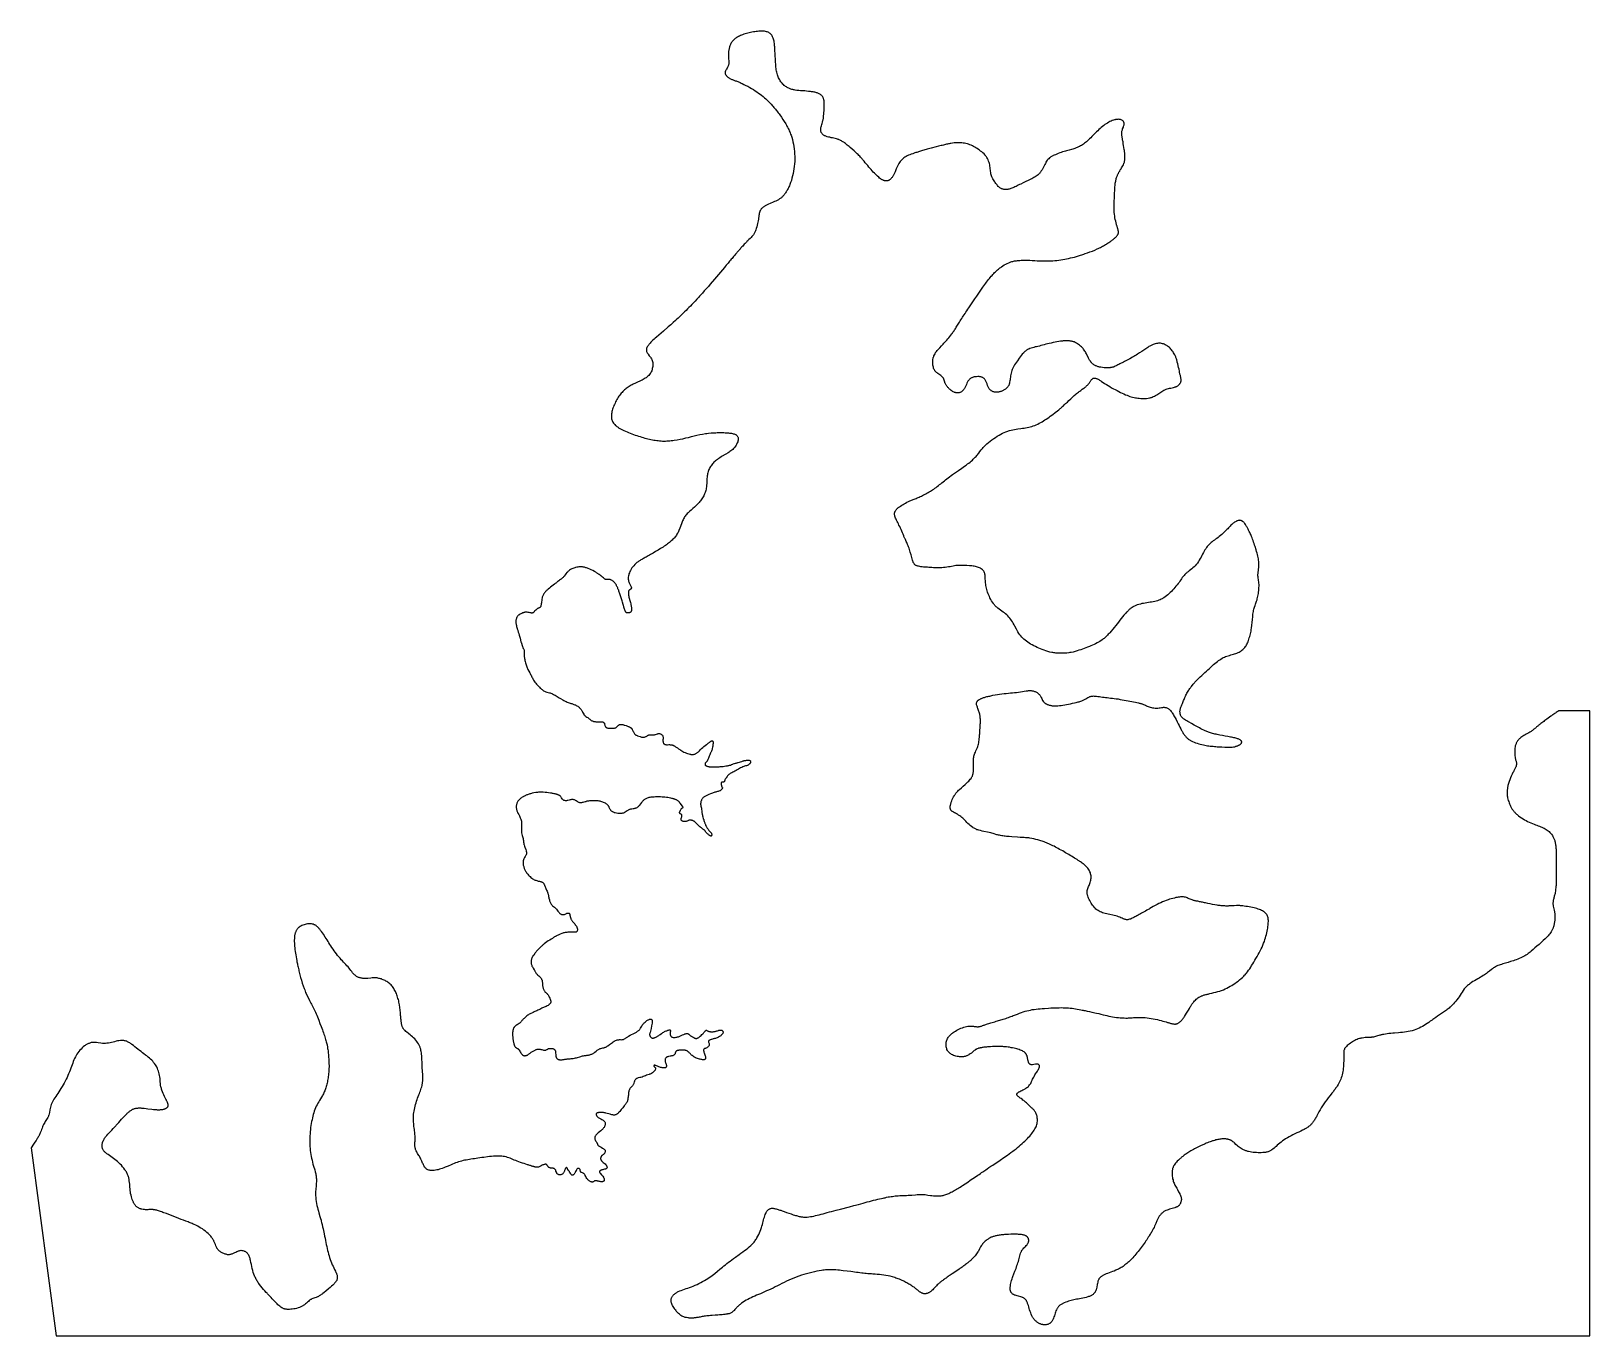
# Model space of a CAD drawing. Header units: millimetres. Extents: x -4884 to 7862, y -955 to 9716.
import ezdxf

# ---------------------------------------------------------------- set-up
doc = ezdxf.new("R2010")
doc.units = ezdxf.units.MM
doc.layers.add('164', color=7, linetype='Continuous')

msp = doc.modelspace()

# ---------------------------------------------------------------- linework, layer by layer
at = {"layer": '164', "elevation": 164}
msp.add_lwpolyline([(7610, 4158), (7602, 4153), (7595, 4148), (7588, 4143), (7581, 4139), (7574, 4134), (7567, 4129), (7561, 4125), (7555, 4121), (7549, 4117), (7543, 4113), (7532, 4105), (7521, 4097), (7511, 4090), (7502, 4083), (7493, 4077), (7485, 4071), (7477, 4065), (7470, 4060), (7463, 4054), (7457, 4049), (7451, 4045), (7446, 4040), (7441, 4036), (7436, 4032), (7431, 4029), (7427, 4025), (7424, 4022), (7420, 4019), (7417, 4016), (7413, 4013), (7410, 4010), (7405, 4006), (7399, 4001), (7394, 3997), (7389, 3993), (7383, 3989), (7378, 3986), (7373, 3982), (7363, 3976), (7353, 3971), (7343, 3966), (7334, 3960), (7324, 3955), (7315, 3950), (7306, 3944), (7297, 3938), (7289, 3931), (7285, 3927), (7282, 3923), (7278, 3919), (7275, 3915), (7271, 3911), (7268, 3906), (7266, 3902), (7263, 3897), (7261, 3892), (7259, 3886), (7257, 3881), (7255, 3875), (7253, 3870), (7252, 3864), (7250, 3852), (7249, 3840), (7248, 3829), (7248, 3817), (7248, 3812), (7248, 3807), (7249, 3797), (7250, 3788), (7251, 3779), (7253, 3771), (7254, 3764), (7256, 3757), (7258, 3751), (7260, 3745), (7261, 3740), (7262, 3734), (7263, 3728), (7263, 3725), (7263, 3722), (7263, 3719), (7262, 3715), (7261, 3712), (7260, 3708), (7259, 3703), (7257, 3699), (7255, 3694), (7253, 3689), (7250, 3683), (7247, 3677), (7244, 3671), (7241, 3665), (7237, 3658), (7234, 3652), (7227, 3638), (7220, 3623), (7213, 3608), (7207, 3593), (7202, 3578), (7197, 3562), (7193, 3547), (7192, 3539), (7190, 3532), (7189, 3525), (7188, 3517), (7187, 3510), (7187, 3504), (7186, 3497), (7186, 3490), (7186, 3484), (7186, 3478), (7186, 3472), (7187, 3466), (7187, 3461), (7188, 3455), (7190, 3445), (7193, 3435), (7196, 3425), (7199, 3415), (7202, 3405), (7206, 3396), (7210, 3386), (7215, 3376), (7220, 3366), (7226, 3356), (7229, 3351), (7233, 3347), (7236, 3342), (7240, 3337), (7244, 3332), (7249, 3327), (7253, 3322), (7258, 3318), (7263, 3313), (7268, 3308), (7279, 3299), (7291, 3290), (7303, 3282), (7316, 3274), (7328, 3266), (7341, 3259), (7354, 3252), (7367, 3246), (7380, 3241), (7393, 3235), (7406, 3230), (7418, 3226), (7429, 3221), (7440, 3217), (7451, 3213), (7461, 3209), (7471, 3205), (7480, 3201), (7489, 3197), (7497, 3192), (7506, 3187), (7514, 3182), (7522, 3176), (7529, 3169), (7536, 3162), (7543, 3155), (7550, 3147), (7556, 3138), (7561, 3129), (7564, 3124), (7566, 3119), (7569, 3114), (7571, 3108), (7573, 3103), (7575, 3096), (7577, 3090), (7578, 3083), (7580, 3076), (7581, 3069), (7583, 3061), (7584, 3052), (7585, 3044), (7585, 3034), (7586, 3025), (7586, 3015), (7587, 3004), (7587, 2993), (7587, 2982), (7587, 2970), (7587, 2959), (7587, 2947), (7587, 2922), (7587, 2897), (7587, 2872), (7587, 2847), (7587, 2822), (7587, 2798), (7587, 2786), (7587, 2774), (7587, 2762), (7587, 2751), (7586, 2740), (7586, 2729), (7585, 2719), (7584, 2709), (7583, 2699), (7582, 2690), (7581, 2681), (7579, 2672), (7578, 2664), (7576, 2656), (7574, 2649), (7572, 2642), (7571, 2635), (7569, 2628), (7567, 2621), (7566, 2615), (7564, 2609), (7563, 2603), (7562, 2597), (7562, 2592), (7561, 2586), (7561, 2581), (7561, 2575), (7562, 2570), (7563, 2559), (7566, 2548), (7568, 2537), (7571, 2526), (7573, 2514), (7574, 2507), (7575, 2501), (7576, 2494), (7576, 2488), (7576, 2481), (7577, 2474), (7576, 2460), (7575, 2445), (7574, 2431), (7572, 2417), (7570, 2410), (7569, 2404), (7567, 2398), (7565, 2391), (7564, 2386), (7562, 2380), (7559, 2375), (7557, 2370), (7555, 2365), (7552, 2360), (7547, 2350), (7541, 2342), (7535, 2333), (7528, 2325), (7521, 2317), (7513, 2309), (7505, 2301), (7497, 2293), (7481, 2278), (7464, 2263), (7447, 2247), (7430, 2233), (7414, 2218), (7399, 2204), (7383, 2191), (7375, 2184), (7367, 2178), (7359, 2171), (7350, 2165), (7340, 2159), (7330, 2153), (7320, 2147), (7308, 2142), (7297, 2136), (7285, 2131), (7273, 2126), (7261, 2121), (7249, 2117), (7238, 2113), (7226, 2109), (7215, 2106), (7194, 2099), (7151, 2087), (7140, 2083), (7130, 2080), (7120, 2077), (7110, 2073), (7100, 2069), (7091, 2064), (7082, 2059), (7074, 2054), (7066, 2048), (7058, 2042), (7043, 2029), (7035, 2023), (7027, 2016), (7018, 2010), (7010, 2004), (7000, 1997), (6991, 1991), (6980, 1985), (6969, 1978), (6958, 1971), (6946, 1964), (6933, 1957), (6920, 1950), (6907, 1942), (6894, 1934), (6881, 1925), (6875, 1920), (6869, 1915), (6863, 1910), (6857, 1905), (6852, 1899), (6846, 1894), (6841, 1888), (6836, 1882), (6827, 1870), (6818, 1857), (6810, 1844), (6793, 1819), (6785, 1806), (6776, 1794), (6767, 1783), (6757, 1771), (6747, 1760), (6742, 1754), (6736, 1749), (6730, 1743), (6724, 1737), (6718, 1732), (6711, 1726), (6704, 1721), (6697, 1715), (6690, 1709), (6682, 1704), (6666, 1692), (6650, 1681), (6634, 1670), (6617, 1659), (6602, 1648), (6594, 1643), (6586, 1638), (6579, 1633), (6572, 1628), (6558, 1618), (6545, 1609), (6532, 1600), (6520, 1592), (6507, 1584), (6495, 1576), (6481, 1569), (6468, 1562), (6454, 1556), (6439, 1551), (6425, 1545), (6409, 1541), (6394, 1537), (6378, 1534), (6363, 1531), (6347, 1529), (6330, 1527), (6314, 1525), (6298, 1524), (6266, 1522), (6251, 1520), (6235, 1519), (6220, 1517), (6206, 1515), (6192, 1513), (6179, 1511), (6173, 1510), (6167, 1509), (6161, 1507), (6155, 1506), (6150, 1505), (6145, 1503), (6136, 1501), (6127, 1498), (6118, 1495), (6110, 1493), (6102, 1491), (6093, 1489), (6088, 1488), (6083, 1487), (6078, 1487), (6073, 1486), (6062, 1486), (6050, 1485), (6038, 1484), (6026, 1484), (6014, 1483), (6002, 1481), (5996, 1480), (5990, 1479), (5985, 1478), (5979, 1476), (5969, 1473), (5959, 1469), (5949, 1465), (5940, 1460), (5931, 1455), (5922, 1449), (5913, 1443), (5904, 1438), (5895, 1432), (5887, 1425), (5879, 1419), (5872, 1413), (5869, 1410), (5866, 1407), (5864, 1403), (5861, 1400), (5859, 1397), (5857, 1394), (5856, 1391), (5855, 1387), (5853, 1384), (5852, 1380), (5852, 1377), (5851, 1373), (5851, 1369), (5850, 1365), (5850, 1360), (5850, 1356), (5850, 1351), (5850, 1345), (5850, 1340), (5850, 1334), (5850, 1328), (5850, 1321), (5850, 1314), (5850, 1308), (5850, 1293), (5849, 1278), (5849, 1263), (5848, 1248), (5846, 1233), (5845, 1219), (5843, 1206), (5840, 1193), (5838, 1180), (5834, 1168), (5830, 1156), (5826, 1145), (5821, 1134), (5816, 1122), (5810, 1111), (5804, 1100), (5796, 1088), (5793, 1082), (5789, 1076), (5784, 1070), (5780, 1064), (5775, 1058), (5770, 1051), (5765, 1044), (5760, 1037), (5754, 1030), (5748, 1023), (5736, 1008), (5724, 992), (5712, 976), (5699, 960), (5687, 943), (5676, 926), (5671, 918), (5666, 909), (5656, 893), (5647, 876), (5638, 860), (5630, 845), (5626, 837), (5622, 830), (5618, 823), (5614, 817), (5610, 810), (5606, 804), (5602, 798), (5598, 793), (5594, 787), (5590, 782), (5586, 777), (5582, 773), (5577, 768), (5573, 764), (5568, 760), (5563, 756), (5558, 752), (5552, 748), (5546, 745), (5540, 741), (5534, 737), (5527, 734), (5521, 730), (5513, 727), (5498, 719), (5483, 712), (5467, 705), (5451, 697), (5435, 690), (5419, 682), (5404, 674), (5389, 665), (5375, 657), (5362, 648), (5350, 639), (5338, 630), (5327, 621), (5316, 612), (5306, 604), (5297, 595), (5288, 587), (5280, 579), (5271, 572), (5262, 566), (5257, 563), (5253, 560), (5248, 557), (5243, 555), (5238, 553), (5233, 551), (5228, 550), (5222, 548), (5217, 547), (5211, 546), (5200, 545), (5188, 544), (5175, 543), (5163, 543), (5150, 543), (5136, 544), (5123, 544), (5110, 546), (5097, 547), (5084, 549), (5072, 552), (5066, 553), (5060, 555), (5054, 557), (5049, 559), (5038, 563), (5029, 567), (5019, 572), (5011, 577), (5003, 583), (4995, 588), (4988, 594), (4982, 600), (4969, 611), (4957, 623), (4951, 628), (4944, 633), (4937, 638), (4929, 643), (4925, 645), (4921, 647), (4916, 649), (4911, 650), (4906, 652), (4901, 653), (4896, 654), (4890, 655), (4885, 656), (4879, 656), (4872, 657), (4866, 657), (4859, 656), (4852, 656), (4844, 655), (4837, 654), (4829, 652), (4821, 651), (4812, 649), (4804, 647), (4795, 644), (4786, 641), (4776, 639), (4767, 635), (4757, 632), (4747, 628), (4737, 624), (4726, 620), (4716, 615), (4705, 611), (4684, 601), (4662, 590), (4641, 580), (4631, 574), (4621, 569), (4611, 563), (4601, 558), (4592, 553), (4584, 547), (4575, 542), (4567, 537), (4560, 532), (4553, 527), (4546, 522), (4539, 518), (4533, 513), (4527, 508), (4522, 504), (4517, 499), (4512, 495), (4507, 490), (4502, 486), (4498, 482), (4489, 474), (4482, 465), (4475, 457), (4469, 449), (4463, 441), (4461, 437), (4458, 432), (4456, 428), (4455, 423), (4453, 418), (4451, 414), (4450, 409), (4449, 404), (4448, 398), (4448, 393), (4447, 382), (4447, 371), (4447, 360), (4448, 350), (4450, 339), (4451, 329), (4454, 320), (4456, 311), (4459, 303), (4463, 295), (4466, 287), (4470, 278), (4475, 270), (4479, 261), (4484, 252), (4490, 243), (4500, 224), (4505, 215), (4509, 207), (4511, 203), (4513, 199), (4514, 195), (4516, 191), (4517, 188), (4518, 184), (4520, 178), (4521, 172), (4522, 165), (4522, 159), (4521, 153), (4520, 147), (4519, 140), (4516, 134), (4514, 127), (4512, 124), (4510, 121), (4508, 117), (4505, 114), (4503, 112), (4500, 109), (4497, 106), (4493, 104), (4490, 101), (4486, 99), (4481, 97), (4477, 96), (4472, 94), (4468, 92), (4458, 89), (4447, 86), (4437, 84), (4426, 80), (4415, 77), (4405, 73), (4395, 69), (4385, 64), (4380, 61), (4376, 58), (4372, 55), (4367, 51), (4363, 48), (4359, 44), (4355, 40), (4352, 36), (4348, 32), (4345, 28), (4341, 23), (4338, 18), (4332, 8), (4327, -2), (4322, -13), (4313, -35), (4308, -46), (4303, -57), (4299, -68), (4293, -79), (4290, -85), (4287, -90), (4284, -97), (4280, -103), (4276, -110), (4272, -117), (4268, -124), (4263, -132), (4258, -141), (4252, -149), (4246, -159), (4239, -169), (4232, -179), (4225, -189), (4217, -200), (4210, -211), (4193, -233), (4177, -255), (4168, -266), (4159, -277), (4151, -287), (4142, -297), (4134, -307), (4125, -316), (4117, -325), (4109, -333), (4101, -341), (4093, -349), (4085, -356), (4077, -363), (4069, -369), (4061, -375), (4053, -381), (4046, -387), (4038, -392), (4030, -396), (4023, -401), (4016, -405), (4008, -409), (4001, -413), (3993, -416), (3986, -419), (3972, -425), (3958, -430), (3945, -435), (3932, -440), (3919, -444), (3908, -449), (3897, -453), (3891, -455), (3886, -458), (3881, -461), (3877, -463), (3872, -466), (3868, -469), (3864, -472), (3860, -475), (3857, -478), (3854, -482), (3851, -485), (3848, -489), (3846, -493), (3844, -498), (3842, -502), (3840, -507), (3839, -511), (3838, -516), (3836, -526), (3834, -536), (3831, -557), (3829, -567), (3828, -571), (3826, -576), (3825, -581), (3823, -585), (3821, -589), (3818, -594), (3816, -598), (3813, -602), (3810, -605), (3807, -609), (3803, -612), (3800, -616), (3795, -619), (3791, -622), (3786, -625), (3781, -627), (3776, -630), (3770, -632), (3764, -634), (3757, -636), (3744, -640), (3731, -643), (3717, -646), (3704, -649), (3690, -652), (3678, -654), (3666, -656), (3654, -658), (3643, -661), (3632, -663), (3622, -666), (3611, -669), (3599, -672), (3588, -676), (3577, -680), (3565, -685), (3554, -690), (3549, -693), (3544, -696), (3539, -699), (3534, -702), (3529, -705), (3525, -708), (3521, -712), (3518, -716), (3514, -720), (3511, -724), (3508, -728), (3506, -732), (3503, -737), (3501, -741), (3497, -750), (3493, -760), (3490, -770), (3484, -790), (3480, -800), (3477, -810), (3473, -819), (3470, -824), (3468, -828), (3466, -833), (3463, -837), (3460, -840), (3457, -844), (3454, -847), (3450, -850), (3447, -853), (3443, -855), (3439, -857), (3435, -859), (3431, -861), (3426, -862), (3422, -863), (3417, -864), (3413, -864), (3408, -865), (3403, -865), (3398, -864), (3393, -864), (3389, -863), (3384, -862), (3379, -861), (3374, -859), (3369, -858), (3365, -856), (3360, -854), (3355, -852), (3351, -849), (3346, -846), (3342, -843), (3338, -840), (3334, -836), (3330, -833), (3326, -829), (3322, -825), (3318, -820), (3315, -816), (3311, -811), (3308, -806), (3305, -801), (3300, -790), (3294, -779), (3290, -767), (3285, -755), (3281, -743), (3278, -730), (3274, -718), (3271, -706), (3267, -695), (3265, -690), (3264, -685), (3262, -679), (3259, -675), (3257, -670), (3255, -666), (3252, -662), (3249, -658), (3246, -655), (3242, -652), (3239, -649), (3235, -647), (3231, -644), (3227, -642), (3222, -641), (3218, -639), (3209, -636), (3190, -631), (3180, -629), (3171, -626), (3162, -623), (3158, -622), (3154, -620), (3150, -618), (3146, -615), (3142, -613), (3139, -610), (3136, -607), (3133, -604), (3131, -601), (3129, -597), (3127, -593), (3125, -589), (3124, -585), (3123, -580), (3123, -575), (3123, -570), (3123, -565), (3123, -559), (3123, -554), (3124, -548), (3126, -536), (3128, -524), (3131, -513), (3134, -501), (3138, -490), (3141, -479), (3145, -469), (3153, -447), (3161, -425), (3170, -403), (3178, -380), (3183, -369), (3186, -357), (3190, -346), (3193, -334), (3196, -322), (3199, -311), (3202, -300), (3205, -289), (3208, -279), (3210, -274), (3212, -269), (3214, -264), (3216, -260), (3219, -255), (3222, -251), (3225, -247), (3228, -243), (3234, -236), (3241, -229), (3248, -223), (3254, -216), (3260, -210), (3262, -207), (3265, -203), (3267, -200), (3268, -197), (3270, -193), (3271, -190), (3272, -187), (3273, -183), (3274, -180), (3274, -177), (3274, -173), (3274, -170), (3273, -167), (3273, -164), (3272, -161), (3271, -158), (3269, -155), (3268, -152), (3266, -149), (3264, -147), (3261, -144), (3259, -142), (3256, -140), (3252, -138), (3248, -136), (3244, -134), (3239, -132), (3234, -131), (3228, -129), (3222, -128), (3215, -127), (3207, -126), (3199, -125), (3190, -125), (3181, -124), (3171, -124), (3161, -124), (3151, -124), (3129, -124), (3108, -125), (3087, -126), (3077, -127), (3067, -128), (3057, -129), (3048, -130), (3040, -131), (3031, -132), (3024, -134), (3016, -135), (3009, -137), (3003, -138), (2996, -140), (2990, -142), (2984, -143), (2979, -145), (2973, -147), (2968, -149), (2959, -154), (2949, -159), (2941, -164), (2932, -169), (2925, -175), (2917, -181), (2910, -188), (2904, -195), (2897, -203), (2892, -210), (2886, -219), (2881, -227), (2871, -244), (2862, -261), (2857, -269), (2852, -277), (2847, -285), (2841, -293), (2835, -300), (2829, -308), (2822, -315), (2814, -323), (2806, -331), (2802, -335), (2797, -339), (2792, -344), (2787, -348), (2782, -352), (2776, -357), (2770, -361), (2764, -366), (2758, -371), (2751, -376), (2744, -381), (2737, -386), (2729, -392), (2721, -398), (2712, -403), (2704, -409), (2686, -422), (2649, -447), (2631, -459), (2622, -465), (2614, -470), (2606, -476), (2598, -482), (2590, -487), (2584, -492), (2577, -496), (2571, -501), (2565, -505), (2560, -509), (2555, -513), (2550, -517), (2546, -521), (2542, -524), (2534, -532), (2526, -539), (2519, -546), (2512, -554), (2496, -570), (2489, -578), (2481, -585), (2473, -592), (2469, -595), (2465, -598), (2461, -600), (2457, -602), (2453, -604), (2448, -606), (2444, -608), (2440, -609), (2436, -609), (2432, -610), (2428, -610), (2424, -610), (2420, -610), (2416, -610), (2412, -609), (2408, -608), (2404, -607), (2400, -605), (2396, -603), (2392, -601), (2389, -599), (2385, -597), (2381, -594), (2378, -591), (2374, -588), (2370, -585), (2366, -582), (2361, -578), (2357, -574), (2352, -571), (2347, -567), (2342, -563), (2336, -558), (2330, -554), (2324, -550), (2317, -545), (2310, -541), (2302, -536), (2294, -531), (2286, -527), (2278, -522), (2270, -518), (2252, -509), (2234, -500), (2216, -492), (2207, -489), (2197, -485), (2188, -482), (2179, -479), (2161, -473), (2142, -468), (2124, -464), (2106, -461), (2088, -458), (2071, -456), (2053, -454), (2035, -452), (2017, -451), (2008, -450), (1998, -450), (1988, -449), (1978, -448), (1968, -448), (1957, -447), (1945, -446), (1933, -445), (1921, -443), (1908, -442), (1894, -440), (1880, -438), (1865, -437), (1850, -435), (1835, -432), (1819, -430), (1788, -426), (1757, -422), (1741, -420), (1726, -419), (1712, -417), (1697, -416), (1683, -415), (1670, -415), (1658, -415), (1645, -415), (1634, -415), (1622, -415), (1611, -416), (1601, -417), (1590, -418), (1580, -420), (1560, -423), (1541, -427), (1521, -431), (1500, -436), (1479, -441), (1458, -447), (1436, -453), (1415, -460), (1393, -467), (1372, -474), (1352, -482), (1331, -491), (1312, -500), (1293, -509), (1274, -518), (1255, -528), (1237, -537), (1219, -546), (1201, -555), (1183, -564), (1165, -572), (1147, -580), (1130, -588), (1113, -596), (1096, -603), (1080, -610), (1064, -617), (1049, -623), (1034, -630), (1019, -636), (1004, -643), (990, -649), (977, -657), (963, -664), (950, -672), (938, -680), (926, -689), (914, -698), (909, -702), (904, -706), (899, -711), (894, -715), (890, -719), (886, -723), (882, -728), (878, -732), (871, -740), (865, -747), (862, -751), (858, -754), (854, -757), (850, -761), (846, -764), (841, -766), (836, -769), (829, -771), (823, -774), (819, -775), (815, -776), (811, -776), (807, -777), (798, -779), (788, -780), (778, -781), (767, -783), (756, -784), (744, -784), (732, -785), (709, -787), (685, -788), (673, -789), (662, -790), (651, -791), (641, -792), (631, -794), (621, -795), (612, -796), (603, -798), (595, -799), (587, -801), (579, -802), (572, -804), (565, -805), (558, -806), (551, -807), (545, -808), (538, -809), (532, -810), (526, -810), (520, -811), (514, -811), (508, -811), (502, -810), (496, -810), (491, -809), (485, -808), (475, -806), (465, -804), (455, -800), (446, -797), (438, -793), (430, -788), (423, -783), (417, -778), (410, -772), (404, -766), (398, -760), (392, -753), (387, -746), (381, -739), (376, -732), (371, -724), (366, -716), (362, -708), (358, -700), (355, -692), (352, -684), (351, -679), (350, -675), (350, -671), (349, -667), (349, -663), (349, -659), (350, -655), (351, -651), (352, -647), (353, -643), (355, -639), (357, -635), (360, -631), (363, -627), (366, -623), (369, -620), (373, -616), (378, -613), (382, -609), (387, -606), (392, -603), (397, -600), (402, -596), (408, -593), (420, -588), (432, -583), (445, -578), (458, -573), (472, -568), (486, -564), (501, -559), (516, -554), (531, -548), (546, -541), (562, -535), (577, -527), (592, -519), (607, -511), (622, -503), (636, -494), (649, -486), (662, -478), (674, -469), (685, -461), (696, -452), (707, -444), (728, -427), (749, -410), (760, -401), (770, -392), (782, -383), (794, -373), (806, -363), (819, -353), (832, -343), (846, -333), (861, -322), (875, -311), (905, -290), (920, -279), (935, -269), (949, -258), (963, -248), (976, -238), (989, -228), (1001, -217), (1007, -211), (1013, -206), (1018, -200), (1024, -194), (1029, -188), (1034, -181), (1038, -175), (1043, -168), (1047, -161), (1051, -154), (1059, -140), (1066, -126), (1073, -112), (1078, -98), (1084, -84), (1088, -70), (1092, -57), (1096, -44), (1099, -31), (1102, -19), (1105, -7), (1108, 5), (1112, 16), (1115, 27), (1119, 37), (1123, 47), (1126, 52), (1128, 56), (1130, 60), (1133, 64), (1135, 68), (1138, 71), (1141, 74), (1144, 77), (1147, 79), (1151, 82), (1154, 83), (1158, 85), (1162, 86), (1166, 87), (1170, 88), (1175, 88), (1180, 88), (1185, 88), (1190, 87), (1196, 86), (1202, 85), (1209, 83), (1216, 82), (1224, 79), (1231, 77), (1240, 74), (1248, 72), (1257, 68), (1266, 65), (1275, 62), (1294, 55), (1313, 48), (1332, 42), (1341, 38), (1349, 35), (1358, 33), (1366, 30), (1374, 28), (1382, 26), (1389, 24), (1397, 22), (1404, 21), (1411, 19), (1417, 18), (1424, 18), (1431, 17), (1437, 16), (1450, 16), (1463, 17), (1476, 18), (1489, 20), (1503, 22), (1516, 25), (1531, 28), (1545, 32), (1560, 36), (1576, 40), (1592, 44), (1609, 48), (1626, 53), (1644, 58), (1662, 62), (1698, 72), (1735, 81), (1809, 100), (1845, 110), (1882, 120), (1919, 130), (1937, 135), (1954, 140), (1972, 145), (1989, 149), (2006, 154), (2023, 158), (2039, 162), (2055, 166), (2070, 169), (2085, 172), (2092, 174), (2099, 175), (2106, 177), (2112, 178), (2124, 181), (2136, 183), (2148, 185), (2159, 186), (2171, 188), (2182, 189), (2194, 190), (2207, 191), (2219, 192), (2233, 192), (2246, 193), (2260, 193), (2274, 194), (2289, 195), (2318, 197), (2347, 199), (2361, 200), (2376, 201), (2389, 201), (2402, 201), (2415, 201), (2427, 200), (2438, 199), (2450, 197), (2472, 194), (2483, 193), (2495, 191), (2507, 190), (2519, 189), (2526, 189), (2532, 189), (2539, 189), (2545, 190), (2552, 190), (2559, 191), (2566, 193), (2574, 194), (2581, 196), (2589, 198), (2597, 201), (2605, 203), (2613, 207), (2621, 210), (2629, 214), (2638, 219), (2647, 223), (2656, 228), (2665, 233), (2674, 238), (2684, 244), (2693, 250), (2703, 256), (2713, 262), (2723, 269), (2733, 275), (2754, 289), (2775, 303), (2796, 317), (2818, 331), (2839, 346), (2859, 360), (2869, 366), (2879, 373), (2888, 380), (2898, 386), (2907, 392), (2916, 398), (2924, 404), (2933, 410), (2949, 421), (2965, 432), (2980, 442), (3040, 483), (3070, 503), (3100, 524), (3114, 534), (3129, 544), (3143, 555), (3156, 565), (3170, 576), (3183, 586), (3195, 597), (3208, 607), (3220, 618), (3231, 628), (3242, 638), (3253, 649), (3263, 659), (3273, 669), (3282, 679), (3291, 689), (3299, 699), (3306, 708), (3313, 718), (3319, 727), (3325, 737), (3330, 746), (3334, 755), (3337, 764), (3340, 773), (3342, 782), (3344, 791), (3345, 800), (3345, 808), (3345, 817), (3344, 825), (3343, 833), (3342, 841), (3340, 848), (3338, 856), (3335, 862), (3332, 869), (3329, 875), (3325, 880), (3322, 886), (3318, 890), (3314, 895), (3310, 899), (3305, 903), (3301, 907), (3296, 911), (3291, 916), (3286, 921), (3280, 926), (3275, 932), (3269, 938), (3263, 944), (3256, 950), (3249, 957), (3242, 963), (3235, 969), (3227, 974), (3220, 980), (3212, 985), (3205, 990), (3198, 995), (3192, 999), (3189, 1002), (3187, 1004), (3185, 1006), (3183, 1008), (3181, 1010), (3180, 1012), (3179, 1014), (3178, 1016), (3177, 1018), (3177, 1020), (3177, 1022), (3177, 1024), (3178, 1026), (3179, 1028), (3181, 1030), (3183, 1032), (3185, 1034), (3187, 1036), (3190, 1038), (3194, 1040), (3197, 1042), (3201, 1044), (3209, 1048), (3218, 1053), (3227, 1057), (3235, 1061), (3244, 1066), (3251, 1071), (3258, 1075), (3265, 1080), (3271, 1085), (3276, 1091), (3281, 1097), (3286, 1103), (3290, 1110), (3294, 1118), (3298, 1126), (3302, 1135), (3306, 1144), (3315, 1162), (3320, 1171), (3324, 1179), (3329, 1188), (3335, 1196), (3340, 1203), (3345, 1210), (3349, 1217), (3353, 1224), (3355, 1227), (3357, 1230), (3358, 1233), (3359, 1236), (3360, 1239), (3361, 1242), (3361, 1245), (3362, 1247), (3362, 1250), (3361, 1252), (3361, 1254), (3361, 1256), (3360, 1258), (3359, 1260), (3358, 1261), (3357, 1263), (3355, 1264), (3354, 1265), (3352, 1266), (3350, 1266), (3348, 1267), (3345, 1267), (3340, 1267), (3335, 1267), (3329, 1266), (3317, 1265), (3305, 1263), (3299, 1263), (3294, 1263), (3291, 1264), (3289, 1264), (3286, 1265), (3284, 1266), (3282, 1268), (3279, 1269), (3278, 1272), (3276, 1274), (3274, 1277), (3273, 1280), (3272, 1283), (3271, 1287), (3270, 1291), (3269, 1295), (3267, 1303), (3264, 1321), (3262, 1330), (3260, 1334), (3259, 1338), (3257, 1341), (3256, 1345), (3254, 1348), (3252, 1351), (3249, 1354), (3247, 1357), (3244, 1360), (3242, 1362), (3239, 1364), (3236, 1367), (3229, 1371), (3222, 1375), (3214, 1379), (3205, 1382), (3196, 1386), (3186, 1389), (3176, 1392), (3165, 1395), (3154, 1397), (3142, 1400), (3130, 1402), (3118, 1405), (3105, 1407), (3091, 1408), (3077, 1410), (3070, 1410), (3063, 1411), (3055, 1411), (3047, 1412), (3039, 1412), (3031, 1412), (3014, 1412), (2996, 1411), (2978, 1411), (2961, 1410), (2944, 1408), (2936, 1408), (2928, 1407), (2920, 1406), (2913, 1406), (2906, 1405), (2900, 1404), (2894, 1403), (2888, 1402), (2883, 1401), (2878, 1400), (2873, 1399), (2868, 1398), (2864, 1397), (2860, 1396), (2852, 1392), (2844, 1388), (2840, 1386), (2836, 1383), (2829, 1378), (2821, 1372), (2813, 1365), (2805, 1358), (2796, 1352), (2788, 1346), (2783, 1343), (2779, 1340), (2774, 1338), (2769, 1336), (2765, 1334), (2760, 1332), (2755, 1331), (2750, 1330), (2745, 1329), (2740, 1328), (2730, 1328), (2720, 1328), (2709, 1328), (2699, 1329), (2689, 1331), (2679, 1333), (2670, 1336), (2660, 1339), (2651, 1343), (2643, 1347), (2639, 1349), (2636, 1351), (2632, 1354), (2629, 1356), (2626, 1359), (2623, 1362), (2620, 1364), (2617, 1367), (2613, 1374), (2609, 1380), (2605, 1387), (2603, 1394), (2601, 1402), (2599, 1409), (2598, 1417), (2598, 1424), (2598, 1432), (2599, 1440), (2600, 1448), (2602, 1455), (2604, 1463), (2607, 1470), (2610, 1477), (2615, 1484), (2619, 1491), (2625, 1498), (2628, 1501), (2631, 1504), (2635, 1508), (2638, 1511), (2642, 1515), (2646, 1518), (2651, 1521), (2655, 1525), (2665, 1531), (2675, 1538), (2686, 1544), (2697, 1550), (2708, 1556), (2720, 1561), (2732, 1565), (2743, 1569), (2755, 1572), (2766, 1575), (2777, 1577), (2782, 1578), (2787, 1578), (2792, 1579), (2797, 1579), (2801, 1579), (2806, 1579), (2810, 1579), (2814, 1578), (2822, 1577), (2829, 1576), (2836, 1575), (2843, 1574), (2849, 1573), (2856, 1573), (2859, 1573), (2863, 1573), (2867, 1574), (2870, 1574), (2874, 1575), (2878, 1576), (2883, 1578), (2887, 1579), (2892, 1581), (2897, 1583), (2903, 1585), (2909, 1587), (2916, 1589), (2922, 1591), (2930, 1594), (2938, 1597), (2947, 1599), (2956, 1602), (2965, 1605), (2976, 1608), (2986, 1611), (2997, 1614), (3008, 1618), (3019, 1621), (3065, 1635), (3087, 1642), (3098, 1645), (3109, 1649), (3119, 1653), (3129, 1656), (3139, 1660), (3148, 1664), (3157, 1667), (3166, 1671), (3174, 1674), (3183, 1677), (3199, 1684), (3214, 1690), (3229, 1695), (3244, 1700), (3259, 1704), (3274, 1707), (3288, 1710), (3303, 1713), (3319, 1715), (3334, 1717), (3350, 1719), (3367, 1720), (3384, 1722), (3402, 1723), (3437, 1726), (3455, 1727), (3473, 1728), (3490, 1728), (3507, 1729), (3524, 1729), (3540, 1730), (3555, 1729), (3571, 1729), (3586, 1728), (3600, 1727), (3614, 1726), (3628, 1725), (3642, 1723), (3657, 1720), (3671, 1718), (3686, 1715), (3701, 1712), (3710, 1710), (3718, 1709), (3726, 1707), (3735, 1705), (3753, 1701), (3772, 1697), (3791, 1693), (3829, 1685), (3847, 1681), (3865, 1677), (3882, 1672), (3898, 1669), (3914, 1665), (3930, 1661), (3945, 1658), (3960, 1655), (3976, 1652), (3991, 1650), (4007, 1648), (4023, 1647), (4038, 1645), (4054, 1645), (4069, 1644), (4076, 1644), (4083, 1644), (4090, 1645), (4096, 1645), (4103, 1645), (4109, 1645), (4121, 1646), (4132, 1648), (4144, 1649), (4155, 1650), (4167, 1650), (4174, 1650), (4180, 1650), (4187, 1650), (4194, 1650), (4202, 1650), (4209, 1649), (4217, 1649), (4225, 1648), (4242, 1646), (4259, 1644), (4276, 1641), (4293, 1639), (4309, 1635), (4326, 1632), (4341, 1628), (4356, 1624), (4370, 1620), (4384, 1616), (4397, 1613), (4403, 1611), (4409, 1609), (4415, 1607), (4420, 1605), (4425, 1604), (4431, 1602), (4435, 1601), (4440, 1600), (4445, 1599), (4449, 1598), (4454, 1597), (4458, 1596), (4462, 1596), (4466, 1595), (4470, 1595), (4474, 1595), (4478, 1596), (4482, 1597), (4485, 1598), (4489, 1599), (4493, 1600), (4497, 1602), (4500, 1604), (4504, 1607), (4508, 1610), (4511, 1613), (4515, 1616), (4519, 1619), (4523, 1623), (4526, 1627), (4530, 1632), (4534, 1637), (4538, 1642), (4541, 1647), (4545, 1652), (4549, 1658), (4557, 1670), (4565, 1683), (4580, 1710), (4588, 1722), (4595, 1735), (4599, 1741), (4602, 1747), (4606, 1752), (4609, 1757), (4613, 1762), (4616, 1767), (4620, 1771), (4623, 1776), (4630, 1784), (4637, 1791), (4644, 1798), (4651, 1804), (4658, 1809), (4666, 1814), (4674, 1819), (4683, 1823), (4688, 1825), (4693, 1827), (4698, 1829), (4703, 1831), (4709, 1833), (4714, 1834), (4721, 1836), (4727, 1838), (4734, 1840), (4741, 1841), (4748, 1843), (4755, 1845), (4771, 1848), (4787, 1852), (4803, 1856), (4820, 1861), (4836, 1865), (4843, 1868), (4851, 1870), (4866, 1876), (4880, 1882), (4894, 1889), (4908, 1896), (4921, 1904), (4934, 1911), (4947, 1920), (4960, 1928), (4973, 1937), (4986, 1947), (4999, 1957), (5011, 1967), (5023, 1977), (5034, 1988), (5039, 1994), (5045, 1999), (5050, 2005), (5054, 2011), (5064, 2023), (5072, 2035), (5081, 2048), (5089, 2061), (5097, 2074), (5106, 2088), (5114, 2102), (5123, 2117), (5132, 2132), (5141, 2147), (5150, 2163), (5159, 2178), (5167, 2194), (5175, 2210), (5183, 2225), (5189, 2240), (5195, 2256), (5201, 2271), (5206, 2286), (5210, 2300), (5214, 2315), (5218, 2329), (5221, 2342), (5224, 2355), (5227, 2368), (5229, 2380), (5230, 2392), (5232, 2403), (5233, 2414), (5233, 2424), (5234, 2433), (5234, 2442), (5233, 2450), (5232, 2458), (5231, 2465), (5229, 2472), (5227, 2479), (5224, 2485), (5220, 2491), (5216, 2497), (5211, 2502), (5206, 2507), (5200, 2512), (5193, 2517), (5186, 2521), (5178, 2525), (5170, 2529), (5161, 2533), (5151, 2536), (5140, 2540), (5129, 2543), (5117, 2546), (5104, 2549), (5091, 2551), (5077, 2554), (5063, 2556), (5050, 2558), (5036, 2560), (5024, 2562), (5017, 2562), (5012, 2563), (5006, 2563), (5000, 2564), (4995, 2564), (4990, 2564), (4981, 2564), (4972, 2564), (4954, 2563), (4945, 2563), (4936, 2562), (4926, 2561), (4915, 2561), (4910, 2561), (4904, 2560), (4898, 2560), (4892, 2560), (4885, 2560), (4878, 2561), (4871, 2561), (4864, 2561), (4857, 2562), (4849, 2563), (4840, 2564), (4832, 2565), (4823, 2566), (4814, 2568), (4795, 2571), (4776, 2574), (4757, 2578), (4738, 2582), (4720, 2586), (4711, 2588), (4703, 2589), (4694, 2591), (4686, 2593), (4679, 2594), (4671, 2596), (4664, 2597), (4657, 2599), (4651, 2600), (4644, 2601), (4638, 2603), (4633, 2604), (4627, 2606), (4622, 2607), (4616, 2608), (4611, 2610), (4602, 2613), (4593, 2617), (4585, 2620), (4578, 2623), (4570, 2627), (4563, 2629), (4556, 2632), (4549, 2634), (4541, 2635), (4533, 2636), (4525, 2636), (4516, 2635), (4507, 2634), (4497, 2633), (4487, 2631), (4476, 2629), (4465, 2626), (4452, 2623), (4440, 2620), (4426, 2616), (4413, 2612), (4399, 2606), (4384, 2601), (4369, 2594), (4354, 2587), (4338, 2580), (4323, 2572), (4308, 2564), (4293, 2556), (4278, 2548), (4265, 2540), (4258, 2536), (4252, 2533), (4239, 2526), (4228, 2519), (4217, 2513), (4206, 2507), (4196, 2501), (4187, 2496), (4177, 2491), (4168, 2486), (4159, 2481), (4151, 2476), (4142, 2471), (4134, 2467), (4127, 2463), (4119, 2460), (4112, 2457), (4105, 2454), (4098, 2452), (4091, 2450), (4084, 2449), (4077, 2449), (4073, 2449), (4069, 2450), (4065, 2450), (4062, 2451), (4058, 2452), (4054, 2454), (4045, 2457), (4037, 2460), (4027, 2465), (4018, 2469), (4007, 2473), (3997, 2477), (3985, 2481), (3974, 2484), (3961, 2487), (3936, 2492), (3924, 2494), (3912, 2497), (3900, 2499), (3889, 2502), (3878, 2506), (3868, 2510), (3858, 2514), (3849, 2518), (3841, 2524), (3832, 2529), (3824, 2536), (3817, 2543), (3810, 2550), (3803, 2559), (3796, 2567), (3790, 2576), (3784, 2585), (3779, 2595), (3773, 2605), (3768, 2614), (3764, 2624), (3760, 2634), (3757, 2644), (3755, 2649), (3754, 2653), (3753, 2658), (3752, 2663), (3752, 2667), (3751, 2672), (3751, 2676), (3752, 2680), (3752, 2684), (3753, 2688), (3755, 2697), (3757, 2704), (3760, 2712), (3763, 2720), (3767, 2728), (3770, 2736), (3773, 2745), (3776, 2754), (3779, 2763), (3781, 2771), (3783, 2780), (3784, 2789), (3784, 2798), (3784, 2803), (3784, 2807), (3782, 2816), (3780, 2824), (3778, 2832), (3775, 2840), (3771, 2848), (3767, 2855), (3762, 2862), (3758, 2869), (3752, 2876), (3749, 2879), (3746, 2882), (3742, 2886), (3738, 2890), (3734, 2894), (3729, 2898), (3724, 2902), (3718, 2906), (3712, 2911), (3705, 2916), (3697, 2922), (3693, 2924), (3688, 2927), (3679, 2933), (3669, 2940), (3659, 2946), (3648, 2953), (3637, 2960), (3625, 2968), (3613, 2975), (3601, 2982), (3576, 2997), (3552, 3011), (3539, 3018), (3527, 3024), (3515, 3031), (3504, 3037), (3492, 3043), (3481, 3049), (3470, 3054), (3460, 3059), (3449, 3064), (3439, 3069), (3429, 3073), (3420, 3077), (3410, 3081), (3401, 3085), (3392, 3088), (3383, 3091), (3374, 3094), (3366, 3097), (3357, 3100), (3349, 3102), (3333, 3106), (3317, 3110), (3300, 3113), (3283, 3115), (3274, 3117), (3265, 3118), (3256, 3119), (3247, 3119), (3237, 3120), (3226, 3121), (3216, 3122), (3205, 3122), (3182, 3124), (3136, 3127), (3114, 3128), (3103, 3129), (3092, 3130), (3082, 3131), (3072, 3133), (3062, 3134), (3053, 3136), (3044, 3137), (3036, 3139), (3028, 3141), (3020, 3143), (3013, 3144), (3005, 3146), (2991, 3150), (2964, 3158), (2951, 3161), (2937, 3164), (2908, 3170), (2893, 3173), (2879, 3177), (2865, 3181), (2858, 3183), (2851, 3185), (2845, 3188), (2839, 3191), (2833, 3194), (2827, 3197), (2821, 3200), (2816, 3204), (2805, 3212), (2795, 3220), (2786, 3228), (2777, 3236), (2768, 3245), (2760, 3254), (2751, 3262), (2743, 3270), (2735, 3278), (2726, 3286), (2718, 3293), (2710, 3299), (2701, 3305), (2692, 3311), (2683, 3316), (2675, 3320), (2666, 3324), (2658, 3329), (2655, 3331), (2651, 3333), (2648, 3335), (2645, 3337), (2642, 3339), (2640, 3342), (2638, 3344), (2636, 3347), (2635, 3349), (2634, 3352), (2633, 3355), (2632, 3358), (2631, 3361), (2631, 3365), (2631, 3368), (2631, 3372), (2632, 3376), (2632, 3380), (2633, 3384), (2634, 3389), (2636, 3394), (2637, 3399), (2639, 3404), (2640, 3409), (2644, 3420), (2649, 3432), (2654, 3443), (2660, 3454), (2666, 3464), (2669, 3469), (2672, 3474), (2675, 3479), (2679, 3483), (2686, 3492), (2693, 3499), (2700, 3507), (2707, 3514), (2723, 3527), (2738, 3541), (2754, 3555), (2769, 3569), (2776, 3576), (2783, 3583), (2790, 3590), (2796, 3597), (2802, 3604), (2807, 3612), (2809, 3616), (2811, 3620), (2813, 3624), (2815, 3628), (2817, 3633), (2818, 3638), (2820, 3643), (2821, 3648), (2821, 3653), (2822, 3659), (2823, 3671), (2823, 3683), (2823, 3695), (2823, 3707), (2822, 3719), (2822, 3731), (2822, 3736), (2822, 3741), (2822, 3751), (2822, 3760), (2823, 3769), (2824, 3778), (2826, 3786), (2828, 3795), (2831, 3803), (2834, 3812), (2838, 3820), (2842, 3829), (2851, 3847), (2855, 3857), (2858, 3866), (2861, 3875), (2864, 3885), (2866, 3895), (2867, 3905), (2869, 3916), (2869, 3922), (2870, 3928), (2870, 3934), (2871, 3940), (2871, 3947), (2872, 3954), (2872, 3961), (2873, 3969), (2874, 3984), (2875, 4000), (2877, 4017), (2878, 4033), (2878, 4049), (2879, 4056), (2879, 4064), (2879, 4071), (2879, 4077), (2879, 4084), (2879, 4090), (2878, 4096), (2878, 4101), (2877, 4106), (2877, 4111), (2876, 4116), (2875, 4121), (2874, 4129), (2872, 4137), (2869, 4145), (2867, 4153), (2861, 4168), (2859, 4175), (2856, 4182), (2854, 4188), (2852, 4195), (2850, 4201), (2848, 4207), (2848, 4212), (2848, 4218), (2848, 4223), (2849, 4227), (2850, 4230), (2851, 4232), (2853, 4234), (2854, 4236), (2856, 4239), (2858, 4241), (2860, 4243), (2863, 4245), (2866, 4247), (2869, 4249), (2872, 4251), (2876, 4253), (2880, 4255), (2884, 4257), (2889, 4259), (2894, 4261), (2899, 4263), (2905, 4265), (2911, 4267), (2918, 4269), (2924, 4271), (2932, 4273), (2939, 4275), (2947, 4276), (2955, 4278), (2964, 4280), (2981, 4284), (2999, 4287), (3018, 4290), (3036, 4293), (3055, 4296), (3073, 4298), (3090, 4300), (3108, 4302), (3125, 4303), (3142, 4305), (3158, 4307), (3175, 4308), (3191, 4311), (3207, 4313), (3222, 4316), (3237, 4319), (3252, 4321), (3259, 4322), (3266, 4322), (3273, 4323), (3280, 4323), (3286, 4323), (3293, 4323), (3299, 4322), (3305, 4321), (3311, 4320), (3317, 4318), (3322, 4316), (3327, 4314), (3332, 4312), (3337, 4309), (3342, 4306), (3346, 4303), (3350, 4300), (3354, 4297), (3358, 4293), (3361, 4290), (3364, 4286), (3367, 4282), (3370, 4278), (3372, 4274), (3376, 4266), (3380, 4258), (3384, 4250), (3388, 4242), (3391, 4238), (3393, 4234), (3396, 4231), (3399, 4227), (3403, 4224), (3406, 4221), (3411, 4218), (3415, 4215), (3420, 4213), (3425, 4210), (3431, 4208), (3437, 4206), (3442, 4204), (3448, 4203), (3455, 4202), (3461, 4200), (3467, 4199), (3474, 4199), (3481, 4198), (3487, 4198), (3500, 4198), (3513, 4198), (3527, 4200), (3540, 4201), (3554, 4204), (3569, 4206), (3583, 4209), (3599, 4212), (3615, 4215), (3631, 4219), (3647, 4222), (3663, 4226), (3679, 4230), (3686, 4232), (3693, 4234), (3700, 4236), (3707, 4239), (3713, 4241), (3719, 4244), (3725, 4247), (3730, 4249), (3735, 4252), (3740, 4255), (3749, 4261), (3758, 4266), (3766, 4270), (3771, 4272), (3775, 4274), (3779, 4275), (3784, 4277), (3789, 4277), (3794, 4278), (3799, 4278), (3805, 4279), (3810, 4278), (3816, 4278), (3828, 4277), (3840, 4275), (3852, 4273), (3865, 4271), (3877, 4270), (3890, 4268), (3903, 4267), (3916, 4265), (3930, 4264), (3944, 4262), (3958, 4261), (3973, 4259), (3989, 4256), (4005, 4254), (4021, 4251), (4038, 4248), (4071, 4242), (4087, 4238), (4102, 4235), (4118, 4233), (4132, 4230), (4146, 4227), (4159, 4225), (4171, 4222), (4177, 4221), (4182, 4219), (4188, 4218), (4193, 4216), (4198, 4215), (4203, 4213), (4212, 4210), (4220, 4206), (4228, 4203), (4236, 4199), (4243, 4196), (4251, 4192), (4260, 4189), (4268, 4187), (4278, 4184), (4287, 4183), (4297, 4181), (4308, 4180), (4318, 4180), (4329, 4180), (4340, 4181), (4350, 4183), (4361, 4184), (4371, 4185), (4377, 4186), (4382, 4186), (4387, 4185), (4392, 4185), (4397, 4184), (4403, 4182), (4408, 4180), (4413, 4177), (4418, 4174), (4423, 4170), (4428, 4165), (4433, 4159), (4438, 4153), (4443, 4147), (4448, 4140), (4452, 4133), (4457, 4125), (4462, 4117), (4471, 4101), (4479, 4085), (4488, 4068), (4496, 4052), (4503, 4037), (4510, 4023), (4517, 4009), (4521, 4003), (4524, 3996), (4528, 3990), (4531, 3984), (4534, 3979), (4538, 3973), (4541, 3968), (4545, 3963), (4548, 3958), (4552, 3953), (4555, 3949), (4559, 3945), (4563, 3941), (4567, 3937), (4571, 3933), (4575, 3930), (4579, 3926), (4584, 3923), (4588, 3920), (4593, 3917), (4598, 3914), (4603, 3911), (4608, 3908), (4614, 3906), (4626, 3901), (4638, 3896), (4651, 3892), (4664, 3888), (4676, 3884), (4689, 3881), (4702, 3878), (4714, 3876), (4725, 3874), (4736, 3872), (4748, 3870), (4759, 3869), (4781, 3867), (4792, 3866), (4804, 3865), (4816, 3864), (4828, 3863), (4853, 3862), (4878, 3861), (4890, 3860), (4902, 3860), (4914, 3860), (4926, 3860), (4938, 3861), (4949, 3862), (4959, 3864), (4964, 3865), (4969, 3867), (4974, 3868), (4979, 3870), (4984, 3872), (4988, 3874), (4992, 3876), (4996, 3878), (5000, 3880), (5003, 3883), (5006, 3885), (5008, 3888), (5011, 3890), (5013, 3893), (5014, 3895), (5015, 3898), (5016, 3900), (5016, 3903), (5015, 3906), (5014, 3908), (5013, 3911), (5011, 3913), (5008, 3915), (5005, 3918), (5002, 3920), (4998, 3922), (4993, 3925), (4987, 3927), (4982, 3929), (4975, 3931), (4968, 3933), (4960, 3935), (4952, 3937), (4943, 3939), (4933, 3941), (4924, 3943), (4913, 3945), (4903, 3947), (4881, 3951), (4859, 3954), (4837, 3958), (4826, 3961), (4816, 3963), (4806, 3965), (4796, 3967), (4787, 3970), (4778, 3972), (4769, 3974), (4761, 3977), (4753, 3980), (4745, 3982), (4738, 3985), (4731, 3988), (4724, 3991), (4718, 3994), (4705, 3999), (4693, 4005), (4682, 4011), (4670, 4017), (4659, 4023), (4648, 4029), (4627, 4041), (4606, 4053), (4585, 4064), (4575, 4070), (4566, 4076), (4557, 4081), (4549, 4086), (4545, 4089), (4541, 4091), (4538, 4094), (4535, 4096), (4532, 4099), (4530, 4101), (4527, 4104), (4525, 4106), (4521, 4111), (4518, 4116), (4516, 4121), (4514, 4126), (4513, 4131), (4512, 4137), (4512, 4143), (4511, 4149), (4511, 4155), (4512, 4161), (4513, 4168), (4514, 4174), (4516, 4180), (4518, 4186), (4520, 4192), (4523, 4199), (4525, 4205), (4528, 4212), (4532, 4218), (4535, 4225), (4538, 4233), (4541, 4241), (4544, 4249), (4548, 4258), (4551, 4267), (4555, 4276), (4559, 4284), (4563, 4293), (4567, 4301), (4572, 4309), (4577, 4317), (4582, 4325), (4587, 4332), (4592, 4339), (4597, 4345), (4601, 4351), (4606, 4357), (4610, 4363), (4614, 4368), (4618, 4374), (4621, 4377), (4623, 4380), (4626, 4384), (4629, 4387), (4632, 4391), (4636, 4395), (4640, 4399), (4644, 4403), (4649, 4408), (4654, 4413), (4659, 4418), (4665, 4424), (4670, 4429), (4676, 4435), (4689, 4446), (4714, 4470), (4727, 4482), (4739, 4493), (4752, 4504), (4764, 4515), (4775, 4525), (4786, 4535), (4797, 4544), (4807, 4553), (4818, 4561), (4827, 4568), (4837, 4575), (4846, 4581), (4855, 4587), (4865, 4592), (4874, 4597), (4884, 4601), (4894, 4605), (4905, 4608), (4916, 4611), (4926, 4614), (4948, 4620), (4958, 4623), (4968, 4626), (4977, 4629), (4986, 4633), (4995, 4638), (5003, 4642), (5011, 4647), (5018, 4653), (5024, 4658), (5030, 4664), (5036, 4670), (5042, 4676), (5047, 4682), (5051, 4689), (5056, 4696), (5060, 4704), (5064, 4713), (5068, 4722), (5072, 4732), (5075, 4742), (5078, 4753), (5082, 4764), (5085, 4775), (5087, 4787), (5090, 4798), (5092, 4810), (5094, 4822), (5096, 4833), (5099, 4857), (5101, 4880), (5103, 4904), (5106, 4927), (5107, 4938), (5108, 4949), (5110, 4959), (5111, 4969), (5113, 4979), (5116, 4988), (5118, 4996), (5121, 5004), (5127, 5020), (5129, 5029), (5132, 5037), (5135, 5046), (5138, 5055), (5141, 5064), (5143, 5074), (5146, 5084), (5148, 5095), (5150, 5106), (5152, 5117), (5154, 5129), (5155, 5141), (5157, 5154), (5157, 5166), (5158, 5178), (5158, 5190), (5157, 5202), (5156, 5212), (5154, 5223), (5153, 5232), (5151, 5242), (5149, 5252), (5148, 5261), (5148, 5271), (5148, 5276), (5149, 5281), (5149, 5286), (5150, 5291), (5151, 5296), (5152, 5302), (5153, 5308), (5154, 5314), (5154, 5321), (5155, 5327), (5156, 5335), (5156, 5342), (5156, 5351), (5156, 5359), (5156, 5368), (5155, 5378), (5154, 5389), (5152, 5400), (5150, 5411), (5147, 5423), (5144, 5436), (5141, 5448), (5137, 5461), (5134, 5474), (5126, 5500), (5121, 5513), (5117, 5525), (5113, 5538), (5109, 5550), (5104, 5561), (5100, 5572), (5096, 5582), (5092, 5591), (5089, 5600), (5085, 5608), (5082, 5616), (5078, 5623), (5075, 5630), (5072, 5636), (5069, 5642), (5066, 5648), (5063, 5653), (5061, 5658), (5058, 5662), (5055, 5666), (5053, 5671), (5050, 5674), (5046, 5682), (5041, 5688), (5036, 5694), (5032, 5699), (5028, 5703), (5023, 5707), (5019, 5710), (5015, 5712), (5010, 5714), (5006, 5715), (5001, 5716), (4997, 5715), (4992, 5715), (4987, 5714), (4981, 5712), (4976, 5710), (4970, 5707), (4964, 5704), (4958, 5700), (4952, 5696), (4946, 5691), (4940, 5686), (4934, 5681), (4928, 5675), (4921, 5668), (4915, 5662), (4909, 5655), (4902, 5647), (4895, 5640), (4887, 5632), (4879, 5624), (4870, 5616), (4861, 5607), (4852, 5599), (4842, 5591), (4832, 5583), (4822, 5575), (4812, 5567), (4802, 5560), (4793, 5553), (4783, 5547), (4774, 5540), (4766, 5533), (4757, 5526), (4749, 5518), (4741, 5510), (4734, 5502), (4727, 5492), (4721, 5483), (4714, 5473), (4708, 5462), (4702, 5451), (4696, 5439), (4690, 5427), (4683, 5415), (4676, 5402), (4669, 5390), (4662, 5378), (4654, 5366), (4650, 5360), (4646, 5355), (4641, 5350), (4637, 5344), (4632, 5340), (4627, 5335), (4617, 5326), (4607, 5318), (4597, 5310), (4587, 5303), (4577, 5295), (4568, 5288), (4563, 5284), (4559, 5280), (4551, 5272), (4544, 5264), (4537, 5256), (4530, 5247), (4524, 5238), (4517, 5228), (4510, 5218), (4503, 5208), (4495, 5198), (4487, 5187), (4478, 5177), (4469, 5166), (4460, 5155), (4450, 5145), (4441, 5134), (4431, 5124), (4421, 5115), (4411, 5106), (4400, 5097), (4390, 5089), (4379, 5082), (4374, 5079), (4369, 5075), (4364, 5072), (4358, 5070), (4348, 5065), (4337, 5061), (4326, 5057), (4315, 5054), (4304, 5052), (4292, 5049), (4279, 5047), (4267, 5045), (4254, 5043), (4240, 5041), (4227, 5039), (4213, 5036), (4200, 5034), (4187, 5030), (4174, 5027), (4162, 5023), (4150, 5018), (4138, 5013), (4132, 5010), (4127, 5007), (4121, 5003), (4115, 5000), (4110, 4996), (4105, 4992), (4099, 4988), (4094, 4983), (4089, 4978), (4084, 4973), (4078, 4968), (4073, 4963), (4068, 4957), (4063, 4951), (4052, 4939), (4042, 4926), (4031, 4912), (4020, 4898), (4009, 4883), (3997, 4869), (3985, 4854), (3973, 4839), (3961, 4824), (3949, 4810), (3937, 4796), (3931, 4789), (3925, 4783), (3919, 4777), (3913, 4771), (3907, 4766), (3902, 4760), (3896, 4755), (3890, 4750), (3884, 4746), (3879, 4741), (3867, 4733), (3856, 4725), (3844, 4718), (3833, 4712), (3821, 4705), (3808, 4700), (3796, 4694), (3783, 4688), (3770, 4683), (3756, 4678), (3742, 4673), (3728, 4667), (3714, 4662), (3699, 4657), (3684, 4652), (3669, 4647), (3653, 4642), (3637, 4638), (3620, 4635), (3611, 4633), (3603, 4632), (3585, 4630), (3568, 4629), (3550, 4628), (3532, 4628), (3514, 4629), (3496, 4630), (3488, 4631), (3479, 4632), (3471, 4633), (3463, 4635), (3446, 4638), (3431, 4643), (3415, 4647), (3400, 4652), (3385, 4658), (3371, 4664), (3357, 4670), (3342, 4676), (3329, 4682), (3315, 4689), (3302, 4696), (3289, 4703), (3277, 4711), (3266, 4718), (3255, 4726), (3244, 4734), (3235, 4742), (3225, 4751), (3217, 4760), (3209, 4770), (3201, 4780), (3193, 4790), (3186, 4802), (3180, 4813), (3173, 4825), (3160, 4849), (3154, 4861), (3148, 4873), (3141, 4884), (3134, 4895), (3127, 4905), (3119, 4915), (3111, 4924), (3103, 4933), (3094, 4942), (3085, 4950), (3075, 4958), (3065, 4965), (3043, 4980), (3033, 4988), (3022, 4996), (3012, 5004), (3007, 5009), (3002, 5013), (2998, 5018), (2993, 5023), (2989, 5029), (2985, 5034), (2977, 5045), (2970, 5057), (2964, 5068), (2957, 5080), (2952, 5092), (2947, 5104), (2942, 5115), (2938, 5127), (2934, 5138), (2931, 5149), (2928, 5160), (2926, 5171), (2924, 5182), (2922, 5192), (2921, 5203), (2920, 5213), (2920, 5223), (2919, 5233), (2919, 5242), (2918, 5251), (2918, 5259), (2917, 5267), (2916, 5274), (2914, 5281), (2912, 5287), (2909, 5293), (2906, 5299), (2904, 5302), (2902, 5304), (2900, 5307), (2898, 5309), (2895, 5312), (2892, 5314), (2886, 5319), (2879, 5323), (2872, 5327), (2864, 5330), (2855, 5333), (2847, 5336), (2838, 5338), (2828, 5340), (2819, 5341), (2809, 5342), (2799, 5343), (2789, 5344), (2768, 5345), (2746, 5346), (2736, 5347), (2724, 5347), (2713, 5347), (2702, 5347), (2691, 5346), (2679, 5345), (2667, 5343), (2655, 5341), (2643, 5338), (2631, 5336), (2618, 5334), (2605, 5332), (2592, 5330), (2578, 5329), (2564, 5328), (2550, 5327), (2535, 5327), (2521, 5327), (2507, 5328), (2494, 5328), (2481, 5329), (2468, 5329), (2456, 5330), (2445, 5331), (2434, 5332), (2423, 5332), (2413, 5333), (2403, 5334), (2393, 5336), (2383, 5337), (2374, 5339), (2366, 5341), (2362, 5342), (2358, 5344), (2354, 5345), (2351, 5347), (2347, 5349), (2344, 5352), (2341, 5354), (2339, 5357), (2336, 5360), (2334, 5364), (2332, 5367), (2330, 5371), (2328, 5375), (2326, 5380), (2323, 5389), (2320, 5399), (2318, 5410), (2315, 5421), (2312, 5432), (2305, 5455), (2302, 5466), (2298, 5477), (2295, 5488), (2291, 5498), (2287, 5508), (2284, 5517), (2280, 5525), (2277, 5534), (2273, 5542), (2269, 5550), (2265, 5559), (2263, 5563), (2261, 5568), (2259, 5573), (2256, 5578), (2254, 5584), (2252, 5589), (2246, 5601), (2241, 5614), (2230, 5639), (2225, 5652), (2219, 5664), (2213, 5676), (2208, 5686), (2203, 5697), (2198, 5706), (2193, 5716), (2189, 5724), (2185, 5733), (2182, 5741), (2179, 5748), (2178, 5752), (2178, 5756), (2177, 5759), (2176, 5763), (2176, 5767), (2176, 5770), (2177, 5774), (2177, 5777), (2178, 5780), (2179, 5784), (2181, 5787), (2182, 5791), (2184, 5794), (2187, 5798), (2190, 5801), (2193, 5805), (2196, 5808), (2199, 5812), (2203, 5815), (2207, 5819), (2216, 5825), (2225, 5832), (2235, 5839), (2246, 5845), (2256, 5851), (2267, 5857), (2278, 5863), (2290, 5868), (2303, 5874), (2309, 5877), (2316, 5880), (2323, 5883), (2330, 5886), (2337, 5889), (2345, 5892), (2353, 5895), (2361, 5899), (2369, 5902), (2378, 5906), (2387, 5910), (2396, 5914), (2405, 5918), (2414, 5923), (2423, 5927), (2432, 5932), (2441, 5937), (2451, 5942), (2460, 5947), (2470, 5953), (2479, 5959), (2488, 5965), (2497, 5971), (2507, 5978), (2516, 5985), (2525, 5992), (2535, 5999), (2544, 6007), (2554, 6015), (2564, 6022), (2574, 6030), (2584, 6038), (2594, 6047), (2605, 6055), (2616, 6063), (2627, 6072), (2639, 6081), (2651, 6089), (2676, 6107), (2701, 6124), (2726, 6142), (2738, 6150), (2750, 6159), (2762, 6167), (2773, 6176), (2784, 6184), (2794, 6192), (2804, 6200), (2813, 6208), (2821, 6216), (2829, 6223), (2836, 6231), (2843, 6238), (2849, 6245), (2855, 6252), (2860, 6259), (2865, 6265), (2875, 6278), (2885, 6291), (2896, 6304), (2901, 6310), (2907, 6316), (2912, 6322), (2919, 6328), (2931, 6340), (2945, 6352), (2959, 6363), (2973, 6374), (2988, 6384), (3002, 6394), (3017, 6403), (3031, 6412), (3046, 6420), (3060, 6427), (3074, 6434), (3088, 6440), (3102, 6445), (3109, 6448), (3116, 6450), (3130, 6453), (3143, 6456), (3157, 6459), (3170, 6461), (3184, 6463), (3210, 6466), (3223, 6468), (3236, 6470), (3249, 6472), (3262, 6474), (3274, 6477), (3287, 6480), (3299, 6483), (3311, 6488), (3324, 6492), (3336, 6497), (3348, 6503), (3360, 6509), (3372, 6515), (3384, 6522), (3396, 6529), (3407, 6536), (3418, 6543), (3429, 6551), (3440, 6558), (3450, 6566), (3471, 6582), (3491, 6597), (3510, 6612), (3520, 6620), (3530, 6629), (3536, 6633), (3541, 6638), (3546, 6643), (3552, 6648), (3558, 6653), (3564, 6659), (3570, 6665), (3576, 6671), (3590, 6683), (3603, 6696), (3617, 6709), (3631, 6722), (3645, 6735), (3660, 6747), (3666, 6752), (3673, 6758), (3680, 6763), (3687, 6768), (3693, 6773), (3700, 6778), (3712, 6787), (3724, 6795), (3730, 6799), (3735, 6804), (3740, 6808), (3745, 6812), (3750, 6817), (3755, 6821), (3759, 6826), (3763, 6831), (3770, 6841), (3776, 6850), (3779, 6854), (3782, 6859), (3785, 6863), (3788, 6866), (3792, 6870), (3795, 6873), (3798, 6875), (3801, 6877), (3805, 6879), (3809, 6879), (3813, 6879), (3817, 6879), (3821, 6878), (3826, 6876), (3830, 6875), (3835, 6872), (3841, 6869), (3846, 6866), (3852, 6863), (3857, 6859), (3863, 6856), (3869, 6852), (3882, 6843), (3895, 6835), (3909, 6826), (3923, 6817), (3938, 6809), (3952, 6800), (3967, 6792), (3982, 6784), (3997, 6776), (4011, 6769), (4025, 6762), (4039, 6755), (4053, 6749), (4066, 6743), (4078, 6738), (4090, 6733), (4102, 6729), (4113, 6725), (4124, 6722), (4135, 6720), (4146, 6718), (4156, 6716), (4167, 6715), (4178, 6714), (4190, 6713), (4202, 6713), (4214, 6712), (4226, 6713), (4238, 6713), (4250, 6715), (4261, 6717), (4267, 6718), (4272, 6719), (4278, 6721), (4283, 6723), (4293, 6727), (4303, 6732), (4312, 6737), (4321, 6742), (4330, 6748), (4347, 6759), (4355, 6764), (4363, 6770), (4371, 6774), (4380, 6779), (4388, 6783), (4397, 6787), (4407, 6790), (4416, 6793), (4426, 6795), (4437, 6797), (4447, 6800), (4457, 6802), (4466, 6804), (4471, 6806), (4476, 6807), (4480, 6809), (4484, 6811), (4488, 6813), (4492, 6815), (4495, 6818), (4498, 6820), (4501, 6823), (4504, 6826), (4507, 6829), (4509, 6832), (4511, 6835), (4513, 6838), (4515, 6841), (4517, 6844), (4518, 6848), (4519, 6851), (4520, 6854), (4520, 6857), (4521, 6860), (4521, 6863), (4520, 6869), (4519, 6876), (4519, 6880), (4518, 6883), (4517, 6887), (4516, 6892), (4515, 6896), (4514, 6901), (4512, 6906), (4511, 6911), (4510, 6917), (4508, 6923), (4507, 6930), (4506, 6936), (4503, 6951), (4500, 6965), (4493, 6995), (4489, 7009), (4488, 7016), (4486, 7023), (4484, 7029), (4482, 7035), (4480, 7041), (4478, 7047), (4476, 7052), (4474, 7058), (4469, 7068), (4464, 7077), (4459, 7086), (4454, 7094), (4448, 7102), (4442, 7109), (4436, 7116), (4430, 7123), (4424, 7129), (4417, 7135), (4410, 7140), (4403, 7145), (4396, 7149), (4389, 7152), (4382, 7156), (4375, 7158), (4367, 7160), (4359, 7162), (4351, 7163), (4343, 7163), (4335, 7163), (4326, 7162), (4318, 7161), (4309, 7159), (4300, 7156), (4291, 7153), (4282, 7149), (4274, 7145), (4265, 7141), (4256, 7136), (4248, 7130), (4231, 7119), (4198, 7096), (4181, 7084), (4172, 7079), (4163, 7073), (4153, 7067), (4143, 7061), (4133, 7055), (4122, 7049), (4100, 7037), (4079, 7025), (4068, 7020), (4058, 7014), (4048, 7009), (4038, 7004), (4029, 7000), (4020, 6995), (4011, 6991), (4003, 6987), (3995, 6983), (3988, 6979), (3981, 6976), (3973, 6972), (3966, 6969), (3958, 6967), (3954, 6966), (3949, 6965), (3944, 6964), (3939, 6963), (3934, 6963), (3929, 6962), (3923, 6962), (3917, 6962), (3911, 6962), (3904, 6962), (3891, 6963), (3878, 6965), (3865, 6967), (3853, 6969), (3847, 6971), (3841, 6972), (3836, 6974), (3830, 6976), (3825, 6978), (3820, 6980), (3816, 6982), (3812, 6984), (3807, 6987), (3803, 6990), (3800, 6992), (3796, 6995), (3793, 6998), (3789, 7002), (3786, 7005), (3783, 7008), (3778, 7016), (3772, 7024), (3767, 7032), (3763, 7041), (3759, 7050), (3750, 7068), (3746, 7077), (3742, 7085), (3738, 7093), (3733, 7100), (3728, 7108), (3723, 7114), (3718, 7121), (3712, 7128), (3705, 7134), (3698, 7141), (3690, 7147), (3682, 7153), (3674, 7159), (3664, 7165), (3655, 7169), (3645, 7174), (3640, 7176), (3634, 7177), (3629, 7179), (3624, 7180), (3618, 7181), (3613, 7182), (3607, 7183), (3601, 7183), (3595, 7184), (3589, 7184), (3583, 7184), (3576, 7184), (3570, 7184), (3563, 7184), (3556, 7183), (3549, 7182), (3542, 7182), (3535, 7181), (3520, 7178), (3505, 7175), (3489, 7172), (3473, 7169), (3458, 7165), (3442, 7162), (3427, 7158), (3413, 7155), (3399, 7151), (3386, 7148), (3373, 7145), (3361, 7141), (3349, 7138), (3337, 7135), (3326, 7133), (3315, 7130), (3304, 7127), (3294, 7124), (3284, 7121), (3274, 7116), (3270, 7114), (3265, 7112), (3260, 7109), (3256, 7106), (3251, 7102), (3247, 7099), (3242, 7095), (3238, 7091), (3234, 7087), (3230, 7082), (3221, 7073), (3213, 7063), (3205, 7052), (3197, 7042), (3181, 7020), (3174, 7009), (3166, 6998), (3159, 6987), (3153, 6976), (3147, 6965), (3141, 6954), (3139, 6948), (3137, 6942), (3133, 6931), (3130, 6919), (3127, 6907), (3125, 6896), (3124, 6885), (3122, 6874), (3121, 6864), (3120, 6855), (3118, 6846), (3117, 6838), (3115, 6830), (3113, 6826), (3112, 6822), (3110, 6819), (3108, 6815), (3106, 6812), (3104, 6808), (3101, 6805), (3098, 6801), (3095, 6798), (3091, 6795), (3087, 6792), (3083, 6788), (3079, 6785), (3074, 6782), (3069, 6780), (3064, 6777), (3059, 6775), (3054, 6772), (3049, 6770), (3043, 6768), (3038, 6767), (3032, 6765), (3027, 6764), (3021, 6764), (3016, 6763), (3010, 6763), (3005, 6763), (2999, 6763), (2994, 6764), (2989, 6765), (2984, 6767), (2979, 6769), (2974, 6771), (2970, 6773), (2966, 6776), (2961, 6780), (2958, 6783), (2954, 6788), (2951, 6792), (2948, 6797), (2945, 6802), (2943, 6808), (2938, 6819), (2933, 6831), (2929, 6843), (2927, 6849), (2924, 6854), (2921, 6859), (2919, 6864), (2915, 6868), (2912, 6872), (2909, 6876), (2905, 6879), (2901, 6881), (2896, 6884), (2892, 6886), (2887, 6887), (2883, 6889), (2878, 6890), (2873, 6890), (2868, 6891), (2863, 6891), (2858, 6891), (2848, 6890), (2838, 6889), (2828, 6888), (2823, 6886), (2819, 6885), (2814, 6884), (2810, 6882), (2806, 6880), (2801, 6877), (2797, 6875), (2794, 6872), (2790, 6869), (2786, 6865), (2783, 6862), (2780, 6857), (2777, 6853), (2774, 6848), (2771, 6843), (2769, 6838), (2764, 6827), (2759, 6816), (2754, 6805), (2751, 6800), (2748, 6794), (2745, 6790), (2742, 6785), (2739, 6781), (2735, 6777), (2731, 6773), (2727, 6770), (2723, 6767), (2719, 6764), (2714, 6762), (2710, 6761), (2705, 6759), (2700, 6759), (2695, 6758), (2689, 6758), (2684, 6758), (2679, 6759), (2674, 6760), (2668, 6762), (2663, 6764), (2657, 6767), (2652, 6770), (2647, 6773), (2641, 6776), (2636, 6780), (2631, 6784), (2626, 6789), (2622, 6793), (2617, 6798), (2613, 6803), (2609, 6807), (2605, 6812), (2602, 6817), (2598, 6822), (2596, 6827), (2593, 6832), (2591, 6836), (2589, 6841), (2587, 6845), (2585, 6854), (2582, 6862), (2579, 6870), (2576, 6877), (2574, 6880), (2572, 6883), (2570, 6887), (2567, 6890), (2564, 6893), (2561, 6895), (2554, 6901), (2547, 6906), (2532, 6916), (2524, 6921), (2521, 6924), (2518, 6927), (2515, 6930), (2512, 6933), (2509, 6936), (2507, 6939), (2505, 6942), (2503, 6945), (2499, 6953), (2496, 6960), (2494, 6968), (2492, 6976), (2491, 6985), (2489, 6994), (2489, 7003), (2489, 7013), (2489, 7022), (2490, 7032), (2492, 7042), (2493, 7046), (2495, 7051), (2497, 7056), (2498, 7060), (2503, 7069), (2508, 7078), (2513, 7087), (2519, 7095), (2526, 7103), (2532, 7111), (2546, 7127), (2560, 7142), (2574, 7157), (2581, 7165), (2589, 7173), (2596, 7181), (2604, 7190), (2612, 7199), (2620, 7208), (2628, 7218), (2637, 7229), (2645, 7241), (2650, 7247), (2654, 7253), (2659, 7259), (2663, 7266), (2668, 7273), (2672, 7280), (2677, 7288), (2682, 7295), (2687, 7303), (2692, 7311), (2697, 7320), (2702, 7328), (2708, 7337), (2714, 7347), (2720, 7356), (2726, 7366), (2732, 7376), (2739, 7386), (2746, 7397), (2753, 7408), (2760, 7419), (2768, 7430), (2776, 7442), (2784, 7454), (2800, 7477), (2816, 7502), (2833, 7526), (2850, 7550), (2867, 7574), (2883, 7598), (2899, 7621), (2907, 7632), (2915, 7643), (2923, 7654), (2930, 7664), (2938, 7674), (2945, 7684), (2953, 7693), (2960, 7702), (2967, 7711), (2974, 7719), (2981, 7727), (2988, 7734), (2995, 7741), (3001, 7748), (3008, 7754), (3014, 7760), (3020, 7765), (3026, 7770), (3033, 7775), (3039, 7780), (3045, 7784), (3051, 7789), (3062, 7796), (3074, 7804), (3086, 7810), (3098, 7816), (3110, 7822), (3116, 7825), (3122, 7827), (3129, 7829), (3136, 7831), (3143, 7833), (3150, 7835), (3158, 7837), (3166, 7838), (3174, 7839), (3183, 7840), (3192, 7841), (3201, 7841), (3211, 7842), (3220, 7842), (3240, 7843), (3261, 7842), (3282, 7842), (3302, 7841), (3323, 7840), (3343, 7839), (3362, 7839), (3381, 7838), (3400, 7838), (3418, 7837), (3436, 7837), (3453, 7838), (3471, 7838), (3487, 7840), (3504, 7841), (3520, 7843), (3536, 7846), (3552, 7848), (3568, 7851), (3584, 7854), (3599, 7858), (3615, 7861), (3631, 7865), (3647, 7869), (3664, 7874), (3680, 7879), (3698, 7884), (3707, 7887), (3716, 7890), (3726, 7893), (3735, 7897), (3755, 7903), (3775, 7911), (3795, 7918), (3814, 7926), (3833, 7935), (3843, 7939), (3852, 7943), (3861, 7948), (3870, 7952), (3878, 7957), (3886, 7961), (3894, 7966), (3902, 7970), (3909, 7975), (3916, 7979), (3923, 7984), (3930, 7988), (3936, 7993), (3942, 7997), (3948, 8001), (3954, 8005), (3959, 8009), (3964, 8013), (3969, 8017), (3973, 8021), (3977, 8024), (3981, 8028), (3985, 8031), (3988, 8035), (3992, 8038), (3995, 8041), (3997, 8044), (3999, 8047), (4001, 8050), (4003, 8054), (4005, 8057), (4006, 8060), (4007, 8063), (4007, 8066), (4008, 8070), (4008, 8073), (4008, 8077), (4007, 8081), (4006, 8084), (4006, 8088), (4005, 8092), (4004, 8097), (4002, 8101), (4001, 8105), (3999, 8110), (3998, 8115), (3996, 8120), (3995, 8125), (3993, 8131), (3991, 8137), (3990, 8143), (3988, 8149), (3985, 8162), (3982, 8175), (3979, 8189), (3977, 8204), (3975, 8219), (3973, 8234), (3973, 8249), (3972, 8265), (3972, 8281), (3972, 8297), (3973, 8313), (3974, 8330), (3975, 8347), (3975, 8365), (3976, 8383), (3977, 8420), (3979, 8439), (3980, 8456), (3981, 8465), (3982, 8473), (3983, 8481), (3985, 8489), (3986, 8497), (3988, 8504), (3990, 8511), (3992, 8518), (3994, 8524), (3996, 8530), (3999, 8536), (4001, 8542), (4004, 8547), (4007, 8552), (4012, 8562), (4018, 8572), (4023, 8581), (4029, 8590), (4034, 8598), (4039, 8607), (4044, 8615), (4048, 8624), (4052, 8633), (4055, 8642), (4056, 8646), (4057, 8651), (4058, 8656), (4059, 8661), (4059, 8666), (4060, 8672), (4060, 8677), (4060, 8683), (4061, 8689), (4060, 8695), (4060, 8701), (4060, 8707), (4059, 8713), (4059, 8720), (4058, 8727), (4057, 8734), (4056, 8741), (4055, 8749), (4053, 8764), (4050, 8780), (4047, 8795), (4045, 8810), (4043, 8818), (4042, 8825), (4041, 8832), (4040, 8838), (4039, 8844), (4038, 8850), (4037, 8856), (4036, 8861), (4036, 8865), (4035, 8870), (4035, 8874), (4035, 8878), (4035, 8881), (4035, 8885), (4035, 8891), (4036, 8898), (4038, 8904), (4040, 8910), (4042, 8917), (4048, 8931), (4050, 8938), (4052, 8945), (4054, 8951), (4054, 8954), (4055, 8957), (4055, 8960), (4055, 8963), (4054, 8966), (4053, 8969), (4052, 8971), (4051, 8973), (4050, 8976), (4048, 8978), (4047, 8980), (4045, 8982), (4041, 8985), (4036, 8988), (4031, 8991), (4025, 8993), (4019, 8994), (4013, 8995), (4006, 8996), (3999, 8995), (3992, 8995), (3988, 8994), (3984, 8993), (3980, 8992), (3975, 8991), (3966, 8988), (3957, 8985), (3947, 8981), (3938, 8976), (3928, 8971), (3918, 8965), (3907, 8959), (3897, 8952), (3887, 8944), (3877, 8937), (3867, 8928), (3857, 8920), (3847, 8911), (3838, 8902), (3828, 8893), (3818, 8883), (3799, 8864), (3790, 8854), (3781, 8845), (3772, 8836), (3763, 8828), (3755, 8820), (3746, 8812), (3738, 8805), (3730, 8799), (3722, 8793), (3713, 8787), (3705, 8782), (3697, 8777), (3688, 8773), (3680, 8769), (3671, 8765), (3662, 8761), (3652, 8757), (3643, 8754), (3634, 8751), (3624, 8748), (3605, 8742), (3595, 8740), (3584, 8737), (3574, 8734), (3563, 8731), (3551, 8728), (3540, 8724), (3528, 8720), (3515, 8716), (3503, 8711), (3492, 8706), (3481, 8701), (3475, 8698), (3470, 8696), (3465, 8693), (3461, 8690), (3456, 8688), (3452, 8685), (3448, 8682), (3444, 8679), (3438, 8673), (3431, 8667), (3426, 8660), (3420, 8652), (3415, 8644), (3413, 8639), (3410, 8635), (3405, 8625), (3400, 8615), (3394, 8604), (3389, 8593), (3383, 8583), (3377, 8573), (3374, 8568), (3370, 8563), (3367, 8559), (3364, 8555), (3360, 8551), (3357, 8547), (3350, 8541), (3342, 8535), (3334, 8529), (3326, 8524), (3317, 8519), (3308, 8514), (3299, 8509), (3290, 8505), (3270, 8496), (3250, 8486), (3229, 8476), (3209, 8466), (3199, 8461), (3189, 8456), (3179, 8451), (3170, 8447), (3161, 8442), (3152, 8438), (3144, 8435), (3136, 8432), (3128, 8429), (3121, 8427), (3114, 8425), (3108, 8424), (3102, 8422), (3097, 8422), (3092, 8421), (3087, 8421), (3083, 8421), (3079, 8421), (3070, 8422), (3066, 8423), (3061, 8424), (3057, 8426), (3052, 8427), (3048, 8429), (3043, 8432), (3038, 8435), (3034, 8438), (3029, 8443), (3024, 8447), (3019, 8453), (3015, 8459), (3010, 8465), (3005, 8471), (3000, 8478), (2996, 8485), (2991, 8492), (2986, 8500), (2981, 8508), (2977, 8515), (2973, 8524), (2970, 8532), (2967, 8541), (2965, 8550), (2963, 8560), (2962, 8570), (2961, 8580), (2960, 8590), (2959, 8601), (2957, 8611), (2956, 8622), (2953, 8633), (2950, 8643), (2946, 8654), (2942, 8664), (2937, 8674), (2931, 8684), (2928, 8689), (2924, 8694), (2921, 8698), (2917, 8703), (2909, 8712), (2900, 8720), (2891, 8728), (2881, 8735), (2872, 8743), (2862, 8749), (2852, 8756), (2842, 8762), (2832, 8768), (2823, 8773), (2813, 8778), (2803, 8783), (2793, 8787), (2782, 8791), (2772, 8794), (2761, 8797), (2749, 8799), (2737, 8801), (2726, 8803), (2714, 8803), (2701, 8804), (2689, 8804), (2677, 8803), (2664, 8802), (2651, 8800), (2638, 8798), (2631, 8797), (2624, 8796), (2617, 8794), (2609, 8793), (2601, 8791), (2593, 8789), (2585, 8787), (2576, 8785), (2567, 8782), (2557, 8780), (2547, 8778), (2537, 8775), (2517, 8770), (2475, 8758), (2454, 8753), (2444, 8750), (2434, 8747), (2425, 8745), (2416, 8742), (2406, 8739), (2398, 8737), (2389, 8734), (2381, 8732), (2373, 8730), (2366, 8727), (2358, 8725), (2351, 8723), (2344, 8721), (2338, 8719), (2325, 8714), (2313, 8710), (2301, 8705), (2291, 8701), (2280, 8696), (2271, 8691), (2262, 8685), (2253, 8680), (2245, 8673), (2242, 8670), (2238, 8666), (2231, 8659), (2224, 8651), (2218, 8642), (2213, 8633), (2207, 8623), (2202, 8612), (2196, 8602), (2191, 8590), (2181, 8567), (2176, 8556), (2170, 8545), (2165, 8534), (2162, 8529), (2159, 8525), (2156, 8520), (2153, 8516), (2150, 8512), (2146, 8509), (2143, 8506), (2140, 8503), (2136, 8500), (2132, 8498), (2129, 8496), (2125, 8494), (2121, 8493), (2118, 8492), (2114, 8491), (2110, 8491), (2106, 8491), (2102, 8491), (2098, 8492), (2095, 8492), (2091, 8494), (2087, 8495), (2083, 8497), (2079, 8499), (2075, 8501), (2071, 8503), (2067, 8506), (2063, 8509), (2055, 8515), (2047, 8522), (2038, 8530), (2030, 8538), (2021, 8546), (2012, 8555), (2003, 8564), (1994, 8574), (1985, 8584), (1975, 8595), (1966, 8605), (1957, 8617), (1947, 8628), (1937, 8640), (1927, 8653), (1922, 8659), (1916, 8666), (1911, 8672), (1905, 8679), (1899, 8686), (1892, 8693), (1885, 8700), (1878, 8707), (1871, 8714), (1863, 8722), (1847, 8737), (1831, 8751), (1814, 8765), (1806, 8772), (1798, 8779), (1790, 8785), (1782, 8791), (1775, 8797), (1768, 8802), (1761, 8807), (1754, 8811), (1748, 8815), (1742, 8818), (1736, 8821), (1731, 8824), (1725, 8827), (1720, 8829), (1715, 8831), (1710, 8833), (1701, 8836), (1691, 8838), (1680, 8840), (1670, 8843), (1658, 8845), (1647, 8848), (1636, 8850), (1625, 8853), (1620, 8855), (1615, 8857), (1610, 8859), (1605, 8861), (1601, 8863), (1597, 8866), (1593, 8868), (1590, 8871), (1587, 8874), (1584, 8877), (1582, 8881), (1580, 8884), (1578, 8887), (1577, 8891), (1575, 8895), (1574, 8899), (1574, 8903), (1573, 8907), (1573, 8911), (1573, 8915), (1574, 8919), (1574, 8924), (1575, 8928), (1576, 8933), (1579, 8942), (1582, 8952), (1585, 8962), (1588, 8973), (1591, 8985), (1593, 8991), (1594, 8997), (1595, 9003), (1596, 9010), (1597, 9024), (1598, 9037), (1599, 9051), (1600, 9065), (1600, 9079), (1600, 9093), (1601, 9105), (1601, 9117), (1601, 9128), (1601, 9134), (1601, 9139), (1600, 9144), (1600, 9149), (1599, 9153), (1598, 9158), (1597, 9162), (1596, 9166), (1594, 9170), (1592, 9174), (1590, 9178), (1587, 9182), (1584, 9185), (1581, 9189), (1578, 9192), (1574, 9195), (1570, 9198), (1565, 9201), (1560, 9204), (1555, 9206), (1550, 9208), (1544, 9211), (1538, 9213), (1532, 9214), (1526, 9216), (1519, 9218), (1512, 9219), (1505, 9220), (1497, 9221), (1490, 9222), (1474, 9224), (1458, 9226), (1442, 9227), (1425, 9228), (1409, 9229), (1394, 9230), (1379, 9232), (1364, 9234), (1357, 9235), (1350, 9236), (1344, 9238), (1337, 9240), (1330, 9242), (1324, 9244), (1317, 9246), (1311, 9249), (1305, 9252), (1298, 9256), (1292, 9260), (1286, 9264), (1280, 9268), (1274, 9273), (1268, 9279), (1263, 9284), (1257, 9290), (1252, 9297), (1247, 9303), (1242, 9310), (1238, 9318), (1233, 9326), (1229, 9334), (1226, 9342), (1222, 9351), (1219, 9360), (1216, 9370), (1214, 9380), (1212, 9390), (1210, 9400), (1208, 9411), (1207, 9422), (1206, 9433), (1205, 9444), (1203, 9466), (1202, 9489), (1201, 9511), (1200, 9534), (1199, 9556), (1199, 9566), (1198, 9577), (1197, 9587), (1196, 9597), (1195, 9607), (1194, 9616), (1193, 9625), (1191, 9634), (1189, 9642), (1187, 9650), (1185, 9658), (1182, 9665), (1179, 9671), (1176, 9677), (1172, 9683), (1168, 9688), (1164, 9693), (1159, 9697), (1154, 9701), (1148, 9704), (1142, 9707), (1136, 9710), (1129, 9712), (1122, 9713), (1114, 9715), (1105, 9716), (1096, 9716), (1087, 9716), (1077, 9716), (1066, 9715), (1056, 9714), (1044, 9713), (1033, 9712), (1022, 9710), (1010, 9708), (999, 9706), (987, 9703), (976, 9700), (965, 9697), (954, 9694), (944, 9691), (934, 9687), (925, 9684), (916, 9680), (908, 9676), (900, 9672), (892, 9668), (885, 9664), (879, 9660), (873, 9655), (867, 9651), (862, 9646), (857, 9641), (853, 9636), (849, 9631), (845, 9625), (842, 9620), (838, 9614), (836, 9608), (833, 9602), (831, 9596), (828, 9589), (827, 9583), (825, 9576), (823, 9570), (822, 9563), (820, 9550), (819, 9537), (819, 9524), (819, 9511), (819, 9499), (820, 9487), (821, 9476), (821, 9466), (821, 9460), (821, 9455), (821, 9451), (821, 9446), (820, 9441), (819, 9437), (817, 9433), (816, 9429), (814, 9425), (812, 9421), (808, 9413), (803, 9406), (799, 9400), (797, 9396), (795, 9393), (794, 9390), (792, 9386), (792, 9383), (791, 9380), (791, 9376), (791, 9373), (792, 9369), (793, 9366), (795, 9363), (797, 9359), (799, 9356), (801, 9353), (804, 9349), (807, 9346), (810, 9343), (814, 9340), (818, 9337), (822, 9334), (826, 9332), (831, 9329), (836, 9327), (841, 9324), (846, 9322), (851, 9320), (862, 9316), (874, 9311), (881, 9309), (887, 9306), (894, 9304), (901, 9301), (908, 9298), (915, 9295), (922, 9292), (930, 9289), (945, 9281), (961, 9273), (976, 9265), (992, 9256), (1008, 9247), (1023, 9238), (1037, 9229), (1051, 9219), (1065, 9210), (1077, 9201), (1090, 9192), (1102, 9182), (1113, 9172), (1124, 9162), (1135, 9152), (1146, 9141), (1157, 9130), (1168, 9119), (1179, 9106), (1185, 9100), (1190, 9093), (1196, 9086), (1202, 9079), (1208, 9071), (1214, 9064), (1220, 9056), (1226, 9048), (1232, 9039), (1238, 9031), (1251, 9013), (1263, 8995), (1275, 8976), (1287, 8958), (1292, 8948), (1297, 8939), (1302, 8930), (1307, 8921), (1312, 8911), (1316, 8902), (1320, 8893), (1324, 8884), (1327, 8875), (1331, 8866), (1334, 8857), (1337, 8848), (1342, 8830), (1346, 8811), (1350, 8792), (1353, 8773), (1356, 8753), (1358, 8733), (1359, 8712), (1360, 8691), (1360, 8671), (1360, 8650), (1359, 8630), (1357, 8610), (1354, 8590), (1351, 8570), (1348, 8551), (1343, 8532), (1338, 8513), (1333, 8495), (1327, 8478), (1320, 8461), (1317, 8452), (1313, 8444), (1310, 8436), (1306, 8429), (1302, 8421), (1298, 8414), (1294, 8407), (1290, 8401), (1286, 8394), (1282, 8388), (1277, 8382), (1273, 8377), (1269, 8372), (1264, 8367), (1260, 8362), (1255, 8358), (1251, 8354), (1246, 8351), (1242, 8347), (1237, 8344), (1227, 8338), (1217, 8332), (1206, 8327), (1195, 8322), (1183, 8317), (1159, 8307), (1147, 8302), (1136, 8296), (1125, 8291), (1120, 8288), (1115, 8286), (1111, 8283), (1107, 8280), (1103, 8277), (1099, 8274), (1096, 8271), (1093, 8268), (1090, 8265), (1087, 8262), (1085, 8259), (1082, 8255), (1080, 8252), (1078, 8249), (1075, 8241), (1073, 8234), (1070, 8226), (1069, 8217), (1067, 8208), (1066, 8199), (1064, 8188), (1063, 8178), (1061, 8166), (1059, 8154), (1056, 8142), (1054, 8129), (1050, 8115), (1046, 8102), (1042, 8090), (1040, 8083), (1037, 8077), (1034, 8071), (1032, 8066), (1029, 8060), (1025, 8055), (1022, 8050), (1019, 8046), (1011, 8037), (1003, 8028), (995, 8020), (985, 8011), (981, 8006), (976, 8001), (970, 7996), (965, 7991), (960, 7985), (954, 7979), (948, 7973), (942, 7966), (935, 7959), (928, 7952), (921, 7943), (917, 7939), (913, 7934), (909, 7930), (905, 7925), (900, 7920), (896, 7914), (891, 7909), (886, 7903), (881, 7898), (876, 7892), (871, 7885), (865, 7879), (860, 7872), (854, 7865), (848, 7858), (842, 7850), (835, 7843), (828, 7835), (822, 7827), (815, 7818), (807, 7810), (800, 7801), (793, 7792), (785, 7783), (769, 7764), (753, 7745), (737, 7726), (704, 7687), (670, 7647), (654, 7628), (637, 7609), (621, 7591), (605, 7573), (598, 7564), (590, 7556), (583, 7548), (575, 7540), (568, 7532), (561, 7524), (547, 7509), (534, 7495), (520, 7481), (508, 7468), (495, 7456), (483, 7444), (472, 7432), (460, 7421), (449, 7410), (438, 7399), (427, 7389), (417, 7379), (406, 7370), (396, 7360), (386, 7351), (366, 7332), (346, 7315), (326, 7297), (288, 7263), (268, 7246), (248, 7230), (229, 7213), (219, 7204), (210, 7196), (201, 7188), (192, 7180), (184, 7172), (177, 7164), (170, 7156), (167, 7152), (164, 7148), (161, 7145), (158, 7141), (156, 7137), (154, 7134), (152, 7130), (151, 7127), (149, 7124), (148, 7120), (147, 7117), (147, 7114), (147, 7111), (147, 7108), (147, 7105), (148, 7102), (149, 7099), (149, 7096), (152, 7090), (155, 7085), (159, 7079), (163, 7074), (171, 7062), (176, 7056), (180, 7050), (184, 7044), (188, 7037), (192, 7030), (195, 7023), (197, 7015), (199, 7007), (200, 6999), (200, 6991), (200, 6982), (199, 6973), (198, 6965), (196, 6956), (194, 6947), (191, 6939), (187, 6930), (183, 6922), (178, 6915), (173, 6907), (167, 6900), (160, 6894), (153, 6888), (146, 6882), (138, 6877), (130, 6872), (121, 6867), (113, 6862), (104, 6858), (95, 6854), (76, 6845), (58, 6837), (40, 6829), (31, 6824), (23, 6820), (14, 6815), (6, 6810), (-2, 6805), (-9, 6800), (-17, 6794), (-24, 6789), (-31, 6783), (-38, 6776), (-45, 6769), (-52, 6762), (-58, 6755), (-65, 6747), (-71, 6739), (-77, 6731), (-83, 6722), (-89, 6713), (-94, 6703), (-100, 6694), (-105, 6684), (-109, 6674), (-114, 6664), (-118, 6654), (-122, 6644), (-126, 6634), (-129, 6624), (-132, 6614), (-134, 6605), (-136, 6595), (-138, 6586), (-139, 6578), (-139, 6569), (-139, 6561), (-138, 6553), (-137, 6546), (-136, 6538), (-133, 6531), (-130, 6524), (-126, 6517), (-122, 6511), (-117, 6504), (-111, 6498), (-104, 6492), (-101, 6489), (-97, 6486), (-93, 6482), (-89, 6479), (-84, 6476), (-80, 6473), (-70, 6467), (-59, 6461), (-48, 6456), (-36, 6450), (-24, 6444), (-11, 6439), (2, 6433), (15, 6428), (28, 6423), (56, 6413), (69, 6408), (83, 6404), (96, 6400), (109, 6396), (122, 6392), (135, 6388), (148, 6385), (160, 6382), (172, 6379), (185, 6376), (197, 6374), (209, 6371), (220, 6370), (232, 6368), (244, 6367), (256, 6366), (268, 6365), (279, 6364), (291, 6364), (303, 6364), (315, 6365), (327, 6365), (339, 6366), (351, 6367), (363, 6369), (375, 6370), (399, 6374), (423, 6379), (446, 6383), (470, 6389), (493, 6394), (516, 6400), (561, 6411), (584, 6416), (607, 6421), (631, 6425), (643, 6426), (655, 6428), (678, 6430), (702, 6432), (714, 6432), (726, 6433), (737, 6433), (749, 6433), (760, 6433), (771, 6433), (781, 6433), (791, 6432), (801, 6432), (811, 6431), (820, 6430), (828, 6429), (836, 6428), (844, 6427), (851, 6426), (858, 6424), (864, 6423), (870, 6421), (875, 6418), (880, 6416), (884, 6413), (888, 6410), (891, 6406), (893, 6402), (895, 6398), (897, 6393), (898, 6388), (898, 6382), (898, 6376), (897, 6370), (896, 6363), (894, 6357), (891, 6350), (888, 6343), (885, 6336), (881, 6329), (877, 6322), (872, 6315), (866, 6308), (860, 6302), (854, 6295), (847, 6289), (839, 6283), (831, 6278), (823, 6272), (815, 6267), (798, 6256), (762, 6236), (745, 6225), (737, 6220), (729, 6214), (721, 6208), (713, 6202), (706, 6196), (700, 6190), (693, 6183), (687, 6176), (682, 6169), (676, 6162), (671, 6155), (667, 6147), (663, 6139), (659, 6131), (656, 6123), (653, 6114), (650, 6105), (648, 6096), (647, 6087), (645, 6078), (644, 6068), (643, 6058), (642, 6039), (641, 6019), (639, 5999), (638, 5989), (637, 5979), (635, 5970), (633, 5960), (630, 5951), (627, 5942), (624, 5933), (620, 5924), (616, 5915), (612, 5907), (607, 5899), (602, 5891), (596, 5883), (591, 5876), (585, 5868), (579, 5861), (572, 5854), (566, 5847), (560, 5841), (553, 5834), (540, 5822), (526, 5811), (513, 5799), (500, 5788), (494, 5782), (488, 5776), (482, 5770), (476, 5764), (470, 5757), (465, 5750), (460, 5743), (456, 5736), (452, 5728), (448, 5720), (444, 5712), (440, 5703), (434, 5686), (420, 5650), (413, 5633), (410, 5625), (406, 5617), (402, 5609), (397, 5601), (393, 5594), (388, 5587), (382, 5580), (377, 5573), (371, 5567), (365, 5560), (358, 5554), (351, 5547), (344, 5541), (337, 5535), (329, 5529), (321, 5523), (312, 5516), (303, 5510), (294, 5504), (284, 5497), (274, 5491), (264, 5485), (243, 5472), (223, 5459), (202, 5447), (192, 5442), (182, 5436), (172, 5430), (163, 5425), (154, 5420), (146, 5415), (138, 5411), (130, 5407), (123, 5402), (116, 5398), (109, 5395), (102, 5391), (96, 5387), (91, 5383), (85, 5380), (80, 5376), (75, 5372), (70, 5369), (61, 5361), (52, 5353), (44, 5344), (36, 5335), (29, 5326), (23, 5316), (18, 5306), (13, 5297), (9, 5287), (5, 5278), (3, 5269), (1, 5260), (-1, 5251), (-1, 5243), (-1, 5235), (0, 5227), (2, 5219), (4, 5212), (7, 5205), (10, 5199), (13, 5192), (16, 5187), (18, 5182), (21, 5177), (23, 5172), (24, 5169), (25, 5165), (25, 5162), (25, 5160), (24, 5157), (22, 5155), (20, 5153), (18, 5152), (15, 5150), (13, 5148), (10, 5146), (7, 5144), (5, 5141), (4, 5139), (3, 5138), (2, 5136), (1, 5133), (1, 5131), (0, 5129), (0, 5126), (0, 5123), (0, 5117), (1, 5110), (2, 5103), (4, 5095), (5, 5087), (7, 5078), (12, 5060), (17, 5042), (19, 5033), (21, 5025), (22, 5018), (24, 5011), (25, 5005), (26, 5000), (26, 4995), (26, 4990), (26, 4986), (26, 4982), (26, 4979), (25, 4976), (25, 4974), (24, 4971), (23, 4969), (21, 4967), (19, 4965), (17, 4964), (14, 4962), (12, 4961), (8, 4960), (5, 4959), (2, 4958), (-2, 4958), (-5, 4958), (-8, 4958), (-10, 4958), (-13, 4959), (-15, 4960), (-17, 4961), (-18, 4962), (-20, 4964), (-22, 4967), (-23, 4969), (-25, 4973), (-26, 4976), (-29, 4983), (-32, 4990), (-34, 4998), (-37, 5006), (-38, 5010), (-39, 5015), (-41, 5020), (-43, 5026), (-43, 5029), (-44, 5032), (-46, 5039), (-49, 5047), (-51, 5056), (-56, 5073), (-61, 5090), (-64, 5099), (-66, 5107), (-69, 5115), (-72, 5122), (-74, 5129), (-77, 5136), (-79, 5143), (-82, 5150), (-85, 5156), (-87, 5162), (-90, 5168), (-93, 5174), (-96, 5179), (-98, 5185), (-101, 5190), (-105, 5195), (-108, 5199), (-111, 5204), (-114, 5208), (-118, 5212), (-122, 5215), (-125, 5219), (-129, 5221), (-133, 5224), (-138, 5226), (-142, 5228), (-146, 5229), (-150, 5230), (-155, 5231), (-159, 5231), (-163, 5231), (-166, 5231), (-174, 5231), (-177, 5231), (-180, 5231), (-183, 5231), (-186, 5232), (-190, 5233), (-193, 5235), (-195, 5237), (-198, 5239), (-201, 5241), (-204, 5244), (-211, 5250), (-214, 5253), (-218, 5257), (-222, 5260), (-224, 5262), (-227, 5264), (-229, 5266), (-232, 5269), (-236, 5271), (-239, 5273), (-243, 5276), (-247, 5279), (-251, 5281), (-256, 5284), (-261, 5287), (-267, 5291), (-272, 5294), (-278, 5297), (-290, 5304), (-303, 5310), (-316, 5316), (-329, 5322), (-335, 5324), (-341, 5326), (-347, 5328), (-353, 5330), (-359, 5331), (-364, 5332), (-370, 5333), (-375, 5334), (-380, 5334), (-385, 5335), (-390, 5335), (-395, 5335), (-405, 5334), (-414, 5333), (-422, 5332), (-431, 5330), (-439, 5327), (-447, 5325), (-454, 5322), (-461, 5318), (-468, 5315), (-474, 5312), (-480, 5308), (-485, 5304), (-490, 5300), (-495, 5296), (-499, 5292), (-503, 5288), (-511, 5279), (-518, 5269), (-526, 5259), (-530, 5254), (-534, 5249), (-539, 5244), (-544, 5240), (-549, 5235), (-555, 5230), (-562, 5225), (-569, 5220), (-577, 5214), (-581, 5211), (-585, 5208), (-589, 5205), (-594, 5202), (-599, 5198), (-604, 5194), (-614, 5186), (-625, 5178), (-636, 5169), (-646, 5160), (-656, 5152), (-661, 5147), (-666, 5143), (-670, 5139), (-674, 5135), (-677, 5132), (-681, 5128), (-684, 5125), (-686, 5121), (-689, 5118), (-691, 5115), (-693, 5112), (-695, 5109), (-698, 5103), (-700, 5098), (-702, 5092), (-704, 5087), (-705, 5081), (-707, 5070), (-708, 5059), (-710, 5049), (-710, 5044), (-711, 5039), (-712, 5035), (-713, 5030), (-714, 5027), (-714, 5023), (-715, 5019), (-716, 5016), (-717, 5013), (-717, 5011), (-718, 5009), (-719, 5007), (-720, 5005), (-722, 5003), (-723, 5002), (-725, 5001), (-727, 5000), (-729, 4999), (-735, 4997), (-737, 4996), (-740, 4994), (-743, 4993), (-746, 4991), (-749, 4988), (-752, 4986), (-758, 4980), (-764, 4974), (-769, 4969), (-771, 4966), (-774, 4964), (-776, 4962), (-779, 4960), (-781, 4959), (-784, 4958), (-787, 4957), (-790, 4957), (-793, 4957), (-796, 4958), (-800, 4958), (-803, 4959), (-811, 4961), (-819, 4962), (-828, 4964), (-833, 4964), (-837, 4964), (-841, 4964), (-846, 4963), (-850, 4962), (-854, 4961), (-858, 4960), (-862, 4958), (-870, 4954), (-878, 4950), (-885, 4947), (-892, 4943), (-896, 4941), (-899, 4938), (-902, 4936), (-904, 4933), (-907, 4931), (-909, 4927), (-911, 4924), (-913, 4920), (-915, 4917), (-916, 4912), (-917, 4908), (-918, 4903), (-919, 4898), (-920, 4893), (-920, 4887), (-920, 4882), (-919, 4875), (-918, 4869), (-917, 4862), (-916, 4855), (-914, 4848), (-912, 4840), (-909, 4831), (-908, 4827), (-907, 4822), (-905, 4817), (-904, 4812), (-902, 4807), (-900, 4801), (-897, 4789), (-893, 4777), (-886, 4752), (-882, 4739), (-881, 4733), (-879, 4728), (-878, 4722), (-876, 4717), (-875, 4712), (-873, 4708), (-872, 4704), (-871, 4700), (-870, 4696), (-869, 4693), (-868, 4690), (-867, 4687), (-866, 4685), (-866, 4682), (-864, 4678), (-863, 4675), (-862, 4672), (-860, 4669), (-859, 4667), (-858, 4665), (-855, 4661), (-853, 4657), (-853, 4655), (-853, 4652), (-852, 4650), (-852, 4647), (-852, 4644), (-852, 4640), (-852, 4636), (-852, 4632), (-852, 4626), (-852, 4621), (-852, 4614), (-851, 4608), (-851, 4600), (-850, 4593), (-849, 4585), (-847, 4577), (-846, 4568), (-844, 4560), (-841, 4551), (-839, 4542), (-836, 4534), (-834, 4525), (-831, 4517), (-828, 4510), (-824, 4502), (-821, 4495), (-814, 4482), (-807, 4469), (-803, 4462), (-800, 4455), (-796, 4448), (-793, 4441), (-789, 4433), (-785, 4426), (-781, 4418), (-776, 4409), (-770, 4401), (-764, 4392), (-757, 4383), (-750, 4374), (-743, 4366), (-735, 4358), (-727, 4350), (-720, 4343), (-716, 4340), (-713, 4337), (-709, 4334), (-706, 4331), (-699, 4326), (-693, 4322), (-686, 4319), (-680, 4316), (-674, 4313), (-668, 4311), (-657, 4308), (-645, 4305), (-639, 4303), (-633, 4301), (-627, 4298), (-620, 4295), (-613, 4292), (-606, 4288), (-598, 4284), (-591, 4279), (-582, 4274), (-574, 4269), (-565, 4263), (-556, 4258), (-537, 4247), (-527, 4242), (-518, 4237), (-509, 4233), (-500, 4228), (-492, 4225), (-484, 4222), (-477, 4220), (-470, 4217), (-463, 4216), (-457, 4214), (-451, 4212), (-445, 4210), (-439, 4207), (-432, 4205), (-426, 4201), (-420, 4198), (-414, 4194), (-409, 4190), (-403, 4186), (-399, 4181), (-394, 4177), (-390, 4172), (-387, 4168), (-384, 4163), (-381, 4159), (-379, 4154), (-374, 4145), (-370, 4137), (-365, 4129), (-363, 4125), (-360, 4122), (-358, 4119), (-354, 4116), (-351, 4113), (-347, 4111), (-339, 4106), (-332, 4102), (-329, 4100), (-326, 4097), (-321, 4093), (-316, 4088), (-313, 4085), (-310, 4083), (-307, 4081), (-303, 4078), (-299, 4076), (-294, 4074), (-289, 4072), (-284, 4071), (-278, 4070), (-272, 4069), (-266, 4068), (-260, 4068), (-248, 4068), (-236, 4068), (-230, 4068), (-225, 4068), (-220, 4068), (-215, 4067), (-210, 4066), (-207, 4064), (-203, 4062), (-200, 4060), (-198, 4058), (-196, 4055), (-195, 4052), (-194, 4049), (-193, 4043), (-192, 4036), (-191, 4033), (-190, 4030), (-188, 4028), (-186, 4026), (-184, 4023), (-181, 4022), (-178, 4020), (-175, 4019), (-172, 4017), (-169, 4016), (-165, 4016), (-161, 4015), (-158, 4014), (-154, 4014), (-149, 4014), (-145, 4014), (-135, 4014), (-126, 4014), (-121, 4014), (-116, 4015), (-112, 4016), (-108, 4017), (-105, 4018), (-102, 4019), (-99, 4021), (-97, 4023), (-93, 4027), (-89, 4031), (-85, 4035), (-83, 4037), (-81, 4039), (-78, 4041), (-75, 4042), (-72, 4044), (-68, 4044), (-64, 4045), (-60, 4045), (-55, 4045), (-50, 4044), (-45, 4044), (-40, 4043), (-34, 4041), (-29, 4040), (-18, 4036), (-7, 4032), (-2, 4030), (3, 4028), (7, 4026), (11, 4024), (15, 4022), (18, 4020), (22, 4018), (24, 4015), (27, 4012), (30, 4009), (32, 4005), (34, 4000), (37, 3995), (39, 3989), (42, 3984), (45, 3979), (47, 3974), (51, 3969), (54, 3965), (58, 3962), (62, 3959), (66, 3957), (71, 3955), (76, 3953), (86, 3950), (97, 3946), (102, 3945), (108, 3943), (113, 3942), (118, 3942), (124, 3942), (129, 3942), (133, 3943), (138, 3944), (142, 3946), (146, 3948), (150, 3950), (154, 3952), (157, 3954), (160, 3956), (162, 3957), (165, 3958), (168, 3960), (170, 3961), (173, 3961), (177, 3962), (181, 3962), (185, 3962), (190, 3962), (195, 3961), (205, 3961), (209, 3961), (214, 3962), (218, 3963), (222, 3964), (230, 3967), (237, 3970), (241, 3970), (245, 3971), (249, 3971), (254, 3971), (259, 3970), (263, 3968), (267, 3967), (271, 3964), (275, 3962), (278, 3959), (280, 3957), (282, 3953), (283, 3950), (283, 3946), (284, 3942), (284, 3938), (284, 3934), (284, 3929), (283, 3920), (283, 3910), (284, 3906), (284, 3902), (285, 3898), (287, 3894), (288, 3891), (290, 3888), (293, 3886), (295, 3884), (299, 3882), (302, 3881), (306, 3881), (311, 3880), (316, 3880), (321, 3880), (332, 3881), (337, 3881), (342, 3880), (347, 3880), (352, 3879), (357, 3878), (361, 3876), (366, 3875), (371, 3872), (376, 3870), (381, 3867), (386, 3864), (391, 3861), (401, 3854), (411, 3847), (416, 3844), (421, 3841), (425, 3838), (429, 3835), (438, 3830), (446, 3825), (455, 3820), (465, 3816), (475, 3812), (484, 3809), (494, 3805), (503, 3803), (507, 3802), (512, 3801), (516, 3801), (521, 3800), (525, 3800), (530, 3801), (534, 3801), (539, 3802), (544, 3804), (548, 3805), (553, 3807), (557, 3810), (561, 3813), (565, 3816), (569, 3819), (573, 3823), (581, 3831), (590, 3840), (599, 3849), (608, 3857), (618, 3866), (629, 3874), (639, 3882), (644, 3885), (649, 3889), (653, 3892), (657, 3895), (661, 3897), (664, 3900), (667, 3902), (669, 3904), (671, 3906), (673, 3907), (675, 3908), (676, 3909), (679, 3911), (682, 3912), (684, 3912), (687, 3912), (688, 3911), (689, 3911), (690, 3910), (691, 3908), (692, 3907), (692, 3906), (693, 3904), (693, 3902), (694, 3900), (694, 3897), (693, 3894), (693, 3892), (693, 3888), (692, 3885), (692, 3881), (691, 3877), (690, 3868), (688, 3859), (686, 3850), (685, 3846), (684, 3842), (682, 3835), (680, 3828), (677, 3821), (675, 3817), (673, 3813), (669, 3805), (665, 3796), (661, 3787), (657, 3778), (654, 3769), (652, 3764), (651, 3760), (649, 3757), (648, 3753), (647, 3750), (645, 3748), (644, 3746), (643, 3744), (640, 3740), (637, 3737), (634, 3734), (631, 3731), (629, 3728), (628, 3727), (627, 3725), (627, 3723), (627, 3721), (627, 3719), (627, 3717), (628, 3715), (629, 3713), (631, 3711), (633, 3709), (635, 3708), (638, 3706), (641, 3705), (644, 3704), (651, 3702), (657, 3701), (660, 3700), (664, 3700), (668, 3700), (672, 3700), (676, 3700), (682, 3700), (687, 3700), (694, 3700), (701, 3700), (708, 3700), (722, 3700), (730, 3700), (737, 3700), (743, 3700), (750, 3701), (756, 3701), (762, 3702), (774, 3703), (785, 3704), (796, 3706), (801, 3706), (806, 3707), (811, 3708), (815, 3709), (819, 3710), (822, 3711), (826, 3712), (829, 3713), (834, 3714), (843, 3718), (853, 3722), (858, 3723), (864, 3725), (869, 3726), (875, 3728), (879, 3729), (882, 3730), (886, 3731), (890, 3732), (894, 3734), (899, 3735), (908, 3738), (918, 3741), (928, 3744), (938, 3747), (943, 3749), (948, 3750), (953, 3751), (957, 3752), (961, 3752), (965, 3753), (969, 3753), (972, 3754), (978, 3754), (984, 3753), (987, 3753), (989, 3753), (992, 3752), (994, 3751), (996, 3750), (997, 3749), (999, 3747), (1000, 3746), (1000, 3744), (1001, 3741), (1001, 3739), (1000, 3737), (999, 3734), (998, 3731), (996, 3728), (994, 3726), (992, 3723), (989, 3720), (986, 3718), (982, 3715), (979, 3713), (975, 3711), (971, 3710), (967, 3708), (959, 3706), (951, 3704), (943, 3701), (935, 3698), (927, 3694), (918, 3690), (909, 3685), (900, 3680), (890, 3674), (881, 3669), (871, 3664), (862, 3659), (854, 3655), (846, 3651), (839, 3647), (833, 3644), (827, 3640), (822, 3636), (817, 3631), (812, 3626), (808, 3621), (800, 3610), (796, 3605), (793, 3599), (790, 3593), (788, 3587), (787, 3584), (786, 3581), (785, 3579), (784, 3577), (782, 3576), (781, 3575), (780, 3574), (778, 3574), (775, 3575), (772, 3575), (770, 3575), (768, 3575), (766, 3575), (765, 3574), (763, 3573), (762, 3572), (761, 3570), (760, 3568), (760, 3565), (759, 3562), (759, 3558), (760, 3555), (760, 3551), (761, 3548), (762, 3544), (763, 3541), (764, 3538), (765, 3536), (768, 3531), (769, 3529), (769, 3527), (769, 3524), (768, 3521), (767, 3519), (765, 3516), (763, 3513), (760, 3510), (756, 3507), (752, 3504), (747, 3502), (741, 3500), (735, 3498), (729, 3496), (722, 3495), (715, 3493), (708, 3492), (701, 3490), (694, 3487), (687, 3485), (680, 3482), (673, 3479), (659, 3472), (653, 3469), (647, 3466), (641, 3464), (636, 3461), (630, 3459), (626, 3456), (621, 3454), (617, 3451), (613, 3448), (610, 3445), (606, 3441), (604, 3437), (601, 3433), (599, 3429), (597, 3424), (596, 3420), (594, 3415), (593, 3411), (592, 3407), (592, 3403), (591, 3399), (591, 3395), (591, 3391), (592, 3387), (592, 3383), (593, 3378), (595, 3369), (597, 3360), (599, 3350), (600, 3340), (601, 3329), (602, 3324), (603, 3318), (604, 3312), (605, 3305), (607, 3298), (609, 3291), (613, 3275), (616, 3268), (618, 3260), (620, 3253), (623, 3247), (625, 3241), (626, 3236), (628, 3232), (630, 3228), (631, 3225), (632, 3222), (635, 3217), (637, 3212), (640, 3207), (642, 3203), (645, 3198), (652, 3188), (655, 3183), (658, 3179), (661, 3176), (664, 3173), (667, 3170), (669, 3168), (673, 3164), (675, 3162), (677, 3159), (679, 3156), (680, 3153), (681, 3150), (682, 3146), (682, 3143), (682, 3140), (681, 3137), (680, 3135), (679, 3134), (678, 3133), (676, 3132), (674, 3133), (673, 3133), (671, 3134), (670, 3134), (668, 3135), (667, 3136), (665, 3138), (660, 3141), (656, 3144), (652, 3148), (648, 3151), (645, 3153), (640, 3159), (634, 3166), (631, 3169), (629, 3172), (627, 3175), (625, 3178), (623, 3180), (621, 3182), (619, 3184), (616, 3185), (614, 3187), (610, 3189), (607, 3192), (603, 3194), (600, 3197), (597, 3200), (594, 3202), (592, 3204), (590, 3205), (588, 3207), (585, 3209), (583, 3212), (580, 3214), (576, 3217), (573, 3220), (566, 3227), (559, 3234), (553, 3241), (547, 3247), (544, 3249), (541, 3252), (537, 3254), (534, 3256), (531, 3258), (527, 3259), (524, 3261), (520, 3261), (517, 3262), (513, 3263), (510, 3263), (507, 3263), (504, 3263), (502, 3263), (497, 3262), (493, 3260), (489, 3259), (486, 3257), (482, 3255), (478, 3254), (474, 3253), (470, 3252), (462, 3252), (458, 3252), (453, 3252), (449, 3253), (446, 3254), (442, 3256), (438, 3258), (435, 3261), (434, 3263), (433, 3264), (433, 3266), (432, 3268), (431, 3272), (432, 3275), (432, 3279), (434, 3282), (435, 3286), (436, 3290), (437, 3295), (437, 3299), (437, 3302), (436, 3304), (436, 3306), (435, 3308), (434, 3309), (432, 3311), (429, 3313), (426, 3314), (423, 3316), (422, 3317), (421, 3318), (420, 3320), (420, 3321), (419, 3322), (419, 3324), (419, 3325), (419, 3327), (420, 3330), (422, 3333), (424, 3337), (427, 3344), (430, 3350), (432, 3353), (433, 3356), (435, 3358), (437, 3360), (443, 3363), (445, 3365), (446, 3365), (446, 3366), (447, 3367), (447, 3368), (447, 3369), (447, 3370), (446, 3372), (444, 3374), (442, 3377), (440, 3380), (435, 3387), (425, 3401), (422, 3404), (421, 3406), (419, 3408), (417, 3410), (415, 3412), (412, 3415), (409, 3418), (405, 3420), (401, 3423), (396, 3426), (393, 3428), (390, 3429), (386, 3431), (383, 3432), (379, 3434), (375, 3435), (371, 3437), (366, 3438), (361, 3439), (356, 3440), (346, 3443), (335, 3445), (323, 3447), (311, 3448), (299, 3450), (287, 3451), (276, 3452), (264, 3453), (253, 3453), (242, 3453), (231, 3453), (221, 3453), (211, 3452), (202, 3452), (193, 3451), (184, 3450), (176, 3448), (168, 3447), (161, 3445), (154, 3443), (148, 3440), (142, 3438), (137, 3435), (132, 3432), (127, 3428), (123, 3424), (119, 3420), (115, 3416), (111, 3411), (107, 3406), (99, 3396), (92, 3385), (88, 3380), (84, 3376), (80, 3372), (76, 3369), (72, 3366), (68, 3363), (64, 3361), (59, 3360), (55, 3358), (50, 3357), (45, 3356), (39, 3355), (29, 3354), (18, 3352), (13, 3351), (8, 3349), (4, 3347), (-1, 3345), (-5, 3343), (-10, 3340), (-18, 3335), (-26, 3329), (-31, 3326), (-35, 3324), (-41, 3321), (-46, 3319), (-49, 3319), (-53, 3318), (-56, 3317), (-60, 3317), (-64, 3317), (-68, 3317), (-72, 3317), (-77, 3317), (-82, 3318), (-87, 3318), (-97, 3320), (-107, 3323), (-112, 3324), (-117, 3326), (-121, 3328), (-126, 3330), (-130, 3332), (-133, 3334), (-137, 3336), (-140, 3339), (-142, 3341), (-144, 3344), (-146, 3347), (-148, 3350), (-151, 3355), (-156, 3367), (-158, 3373), (-162, 3378), (-163, 3381), (-166, 3383), (-168, 3386), (-170, 3388), (-176, 3393), (-182, 3397), (-188, 3401), (-195, 3404), (-202, 3408), (-209, 3410), (-216, 3413), (-224, 3415), (-231, 3417), (-239, 3419), (-246, 3420), (-254, 3421), (-262, 3422), (-270, 3422), (-279, 3422), (-287, 3422), (-295, 3422), (-304, 3422), (-312, 3421), (-319, 3421), (-326, 3419), (-333, 3418), (-339, 3417), (-344, 3415), (-349, 3414), (-354, 3412), (-364, 3409), (-373, 3407), (-378, 3406), (-383, 3405), (-387, 3405), (-392, 3405), (-396, 3405), (-401, 3407), (-405, 3408), (-410, 3411), (-414, 3413), (-418, 3416), (-427, 3422), (-431, 3424), (-435, 3427), (-440, 3428), (-445, 3430), (-450, 3431), (-455, 3431), (-460, 3431), (-465, 3431), (-470, 3430), (-475, 3429), (-485, 3427), (-496, 3424), (-501, 3423), (-506, 3422), (-510, 3422), (-515, 3422), (-519, 3423), (-523, 3423), (-527, 3425), (-531, 3427), (-534, 3429), (-537, 3432), (-540, 3435), (-542, 3438), (-547, 3446), (-549, 3450), (-552, 3454), (-555, 3458), (-557, 3460), (-559, 3462), (-561, 3463), (-564, 3465), (-567, 3467), (-570, 3468), (-573, 3470), (-577, 3471), (-580, 3472), (-584, 3474), (-589, 3475), (-593, 3476), (-598, 3477), (-603, 3478), (-608, 3479), (-614, 3481), (-620, 3482), (-626, 3483), (-632, 3484), (-638, 3485), (-652, 3487), (-666, 3489), (-681, 3490), (-696, 3491), (-712, 3492), (-727, 3491), (-735, 3491), (-742, 3490), (-750, 3489), (-758, 3488), (-772, 3486), (-786, 3483), (-793, 3481), (-800, 3479), (-806, 3477), (-812, 3475), (-818, 3473), (-824, 3471), (-830, 3469), (-835, 3467), (-840, 3465), (-845, 3463), (-849, 3460), (-853, 3458), (-857, 3456), (-861, 3454), (-868, 3450), (-874, 3446), (-879, 3442), (-884, 3438), (-888, 3434), (-892, 3430), (-896, 3426), (-900, 3421), (-903, 3417), (-906, 3412), (-909, 3407), (-911, 3402), (-913, 3397), (-915, 3392), (-916, 3386), (-917, 3381), (-918, 3375), (-918, 3369), (-917, 3363), (-916, 3357), (-915, 3351), (-913, 3345), (-911, 3339), (-909, 3333), (-906, 3327), (-903, 3321), (-897, 3309), (-890, 3297), (-887, 3290), (-884, 3283), (-882, 3277), (-879, 3270), (-877, 3263), (-875, 3256), (-874, 3249), (-873, 3241), (-873, 3234), (-873, 3227), (-873, 3220), (-873, 3213), (-873, 3207), (-874, 3201), (-874, 3195), (-874, 3189), (-875, 3183), (-875, 3178), (-875, 3173), (-874, 3168), (-874, 3163), (-873, 3158), (-871, 3148), (-868, 3138), (-866, 3129), (-863, 3120), (-861, 3112), (-859, 3104), (-858, 3097), (-858, 3090), (-857, 3084), (-856, 3076), (-856, 3073), (-855, 3069), (-854, 3064), (-852, 3060), (-850, 3051), (-846, 3041), (-839, 3022), (-836, 3012), (-835, 3007), (-834, 3003), (-834, 2998), (-833, 2994), (-834, 2990), (-834, 2986), (-835, 2982), (-836, 2979), (-838, 2975), (-840, 2971), (-843, 2965), (-848, 2958), (-852, 2951), (-854, 2947), (-855, 2944), (-857, 2940), (-858, 2936), (-859, 2932), (-860, 2928), (-861, 2923), (-861, 2919), (-861, 2914), (-861, 2909), (-860, 2905), (-860, 2900), (-859, 2895), (-858, 2890), (-856, 2884), (-855, 2879), (-853, 2874), (-851, 2868), (-849, 2863), (-846, 2857), (-844, 2851), (-841, 2845), (-837, 2839), (-833, 2833), (-828, 2827), (-823, 2820), (-817, 2814), (-811, 2807), (-804, 2801), (-797, 2795), (-790, 2789), (-783, 2784), (-776, 2780), (-769, 2776), (-762, 2773), (-756, 2771), (-749, 2769), (-743, 2767), (-737, 2765), (-731, 2764), (-726, 2763), (-720, 2761), (-715, 2760), (-711, 2759), (-707, 2757), (-703, 2755), (-700, 2753), (-696, 2751), (-694, 2748), (-692, 2745), (-690, 2742), (-688, 2739), (-685, 2732), (-680, 2718), (-678, 2711), (-675, 2703), (-672, 2696), (-669, 2689), (-665, 2682), (-662, 2674), (-659, 2667), (-658, 2663), (-657, 2658), (-656, 2654), (-654, 2649), (-653, 2643), (-652, 2638), (-651, 2631), (-649, 2625), (-646, 2611), (-644, 2604), (-642, 2597), (-640, 2591), (-638, 2586), (-635, 2581), (-632, 2576), (-629, 2573), (-626, 2569), (-623, 2566), (-619, 2563), (-612, 2558), (-604, 2551), (-597, 2544), (-589, 2536), (-582, 2528), (-576, 2519), (-569, 2511), (-566, 2507), (-563, 2503), (-560, 2500), (-556, 2497), (-553, 2495), (-549, 2493), (-546, 2491), (-542, 2490), (-539, 2490), (-535, 2490), (-532, 2490), (-529, 2490), (-525, 2491), (-522, 2492), (-516, 2494), (-511, 2497), (-506, 2499), (-502, 2501), (-497, 2502), (-493, 2503), (-489, 2503), (-488, 2503), (-486, 2502), (-484, 2502), (-483, 2501), (-482, 2500), (-481, 2499), (-480, 2497), (-479, 2495), (-479, 2493), (-478, 2491), (-478, 2488), (-478, 2484), (-477, 2481), (-476, 2477), (-475, 2473), (-474, 2469), (-473, 2464), (-471, 2460), (-470, 2455), (-468, 2451), (-465, 2447), (-463, 2443), (-460, 2439), (-457, 2435), (-451, 2428), (-445, 2422), (-439, 2415), (-434, 2408), (-429, 2401), (-425, 2395), (-422, 2388), (-420, 2385), (-419, 2382), (-418, 2378), (-417, 2375), (-417, 2372), (-417, 2368), (-417, 2365), (-417, 2362), (-418, 2359), (-419, 2356), (-420, 2353), (-422, 2351), (-424, 2349), (-427, 2347), (-430, 2346), (-433, 2346), (-437, 2346), (-441, 2346), (-446, 2346), (-451, 2346), (-456, 2346), (-462, 2347), (-469, 2347), (-475, 2347), (-482, 2347), (-489, 2346), (-496, 2346), (-503, 2345), (-510, 2344), (-517, 2343), (-524, 2341), (-531, 2340), (-537, 2338), (-544, 2335), (-557, 2331), (-569, 2326), (-575, 2323), (-581, 2320), (-587, 2316), (-591, 2314), (-595, 2312), (-599, 2310), (-603, 2308), (-607, 2305), (-612, 2302), (-616, 2300), (-621, 2296), (-627, 2293), (-632, 2290), (-643, 2282), (-655, 2275), (-666, 2267), (-677, 2259), (-688, 2251), (-693, 2247), (-697, 2243), (-702, 2240), (-706, 2236), (-710, 2232), (-714, 2229), (-721, 2222), (-728, 2216), (-734, 2209), (-740, 2203), (-745, 2198), (-750, 2192), (-754, 2187), (-758, 2182), (-763, 2177), (-766, 2172), (-774, 2162), (-777, 2157), (-780, 2152), (-783, 2146), (-786, 2141), (-788, 2135), (-791, 2129), (-792, 2124), (-794, 2118), (-795, 2113), (-796, 2108), (-796, 2103), (-796, 2097), (-795, 2092), (-794, 2087), (-792, 2082), (-790, 2076), (-788, 2070), (-785, 2064), (-782, 2058), (-778, 2052), (-771, 2040), (-768, 2035), (-765, 2029), (-762, 2024), (-759, 2019), (-756, 2015), (-753, 2010), (-750, 2006), (-747, 2002), (-744, 1999), (-740, 1995), (-733, 1989), (-725, 1982), (-722, 1979), (-718, 1976), (-715, 1973), (-713, 1969), (-711, 1965), (-709, 1961), (-707, 1957), (-706, 1953), (-705, 1949), (-704, 1944), (-704, 1940), (-703, 1935), (-703, 1924), (-701, 1913), (-701, 1908), (-700, 1902), (-699, 1897), (-697, 1891), (-696, 1886), (-694, 1880), (-692, 1875), (-689, 1871), (-687, 1866), (-684, 1862), (-682, 1859), (-679, 1856), (-676, 1853), (-673, 1851), (-668, 1846), (-665, 1844), (-663, 1841), (-660, 1839), (-658, 1836), (-656, 1833), (-654, 1829), (-651, 1822), (-647, 1814), (-643, 1806), (-639, 1797), (-637, 1793), (-636, 1789), (-635, 1785), (-635, 1781), (-635, 1776), (-635, 1772), (-637, 1768), (-638, 1766), (-639, 1765), (-640, 1763), (-642, 1761), (-644, 1759), (-646, 1757), (-649, 1755), (-651, 1752), (-654, 1750), (-657, 1748), (-665, 1744), (-672, 1740), (-681, 1736), (-689, 1732), (-707, 1724), (-725, 1715), (-733, 1712), (-741, 1708), (-749, 1704), (-757, 1700), (-764, 1697), (-771, 1694), (-778, 1691), (-785, 1688), (-797, 1682), (-803, 1679), (-810, 1675), (-816, 1671), (-822, 1667), (-829, 1663), (-835, 1658), (-841, 1652), (-847, 1647), (-853, 1642), (-858, 1637), (-863, 1632), (-867, 1627), (-871, 1623), (-874, 1619), (-877, 1615), (-880, 1611), (-883, 1608), (-886, 1605), (-890, 1602), (-893, 1599), (-902, 1594), (-910, 1589), (-914, 1587), (-918, 1585), (-922, 1582), (-925, 1579), (-928, 1576), (-931, 1573), (-933, 1570), (-935, 1567), (-938, 1563), (-939, 1558), (-941, 1554), (-943, 1549), (-944, 1544), (-945, 1538), (-946, 1533), (-947, 1527), (-947, 1520), (-947, 1514), (-947, 1507), (-947, 1501), (-946, 1487), (-945, 1474), (-943, 1461), (-941, 1455), (-940, 1449), (-939, 1443), (-937, 1438), (-936, 1432), (-934, 1428), (-933, 1423), (-931, 1419), (-930, 1416), (-928, 1413), (-926, 1410), (-925, 1407), (-923, 1405), (-920, 1403), (-918, 1401), (-916, 1400), (-911, 1397), (-905, 1394), (-903, 1392), (-900, 1391), (-898, 1389), (-896, 1386), (-894, 1384), (-892, 1381), (-888, 1374), (-884, 1368), (-880, 1361), (-876, 1354), (-874, 1351), (-871, 1348), (-869, 1346), (-867, 1343), (-865, 1341), (-862, 1340), (-860, 1339), (-857, 1338), (-855, 1337), (-853, 1337), (-848, 1336), (-843, 1336), (-840, 1337), (-837, 1337), (-834, 1338), (-832, 1339), (-829, 1341), (-826, 1342), (-822, 1344), (-819, 1346), (-816, 1349), (-812, 1351), (-808, 1354), (-804, 1357), (-799, 1360), (-794, 1364), (-784, 1370), (-774, 1376), (-768, 1379), (-763, 1382), (-759, 1384), (-754, 1386), (-750, 1387), (-746, 1389), (-742, 1390), (-738, 1390), (-734, 1390), (-730, 1390), (-726, 1390), (-722, 1389), (-715, 1388), (-708, 1386), (-700, 1384), (-693, 1383), (-690, 1383), (-687, 1382), (-684, 1382), (-681, 1383), (-678, 1383), (-676, 1383), (-672, 1384), (-668, 1386), (-664, 1388), (-660, 1390), (-658, 1391), (-655, 1393), (-652, 1394), (-649, 1395), (-646, 1395), (-642, 1396), (-638, 1396), (-634, 1396), (-630, 1396), (-625, 1396), (-621, 1395), (-617, 1394), (-613, 1393), (-609, 1391), (-606, 1389), (-604, 1387), (-601, 1385), (-600, 1382), (-598, 1379), (-597, 1375), (-596, 1371), (-595, 1366), (-595, 1362), (-595, 1356), (-594, 1346), (-594, 1341), (-593, 1336), (-592, 1331), (-591, 1327), (-590, 1323), (-588, 1319), (-586, 1316), (-584, 1313), (-581, 1310), (-578, 1308), (-575, 1306), (-571, 1305), (-567, 1304), (-563, 1303), (-559, 1302), (-554, 1302), (-549, 1302), (-545, 1302), (-540, 1303), (-535, 1304), (-530, 1305), (-525, 1306), (-519, 1307), (-514, 1308), (-507, 1309), (-500, 1310), (-493, 1311), (-485, 1311), (-477, 1312), (-468, 1313), (-459, 1313), (-450, 1314), (-441, 1316), (-432, 1318), (-423, 1320), (-415, 1322), (-398, 1327), (-390, 1330), (-382, 1332), (-375, 1334), (-367, 1336), (-360, 1337), (-353, 1338), (-346, 1339), (-339, 1340), (-333, 1341), (-327, 1342), (-321, 1343), (-315, 1344), (-309, 1346), (-304, 1348), (-299, 1350), (-294, 1352), (-289, 1355), (-284, 1358), (-279, 1361), (-274, 1365), (-264, 1373), (-254, 1381), (-249, 1384), (-244, 1387), (-240, 1390), (-235, 1392), (-230, 1394), (-226, 1396), (-217, 1398), (-208, 1400), (-199, 1402), (-194, 1404), (-190, 1405), (-184, 1407), (-179, 1410), (-176, 1412), (-173, 1414), (-170, 1416), (-167, 1418), (-160, 1423), (-153, 1428), (-138, 1439), (-131, 1444), (-124, 1449), (-117, 1454), (-114, 1455), (-110, 1457), (-104, 1460), (-98, 1463), (-92, 1465), (-87, 1466), (-82, 1467), (-77, 1467), (-72, 1468), (-68, 1468), (-59, 1467), (-51, 1468), (-47, 1468), (-44, 1469), (-40, 1470), (-36, 1472), (-31, 1474), (-27, 1477), (-23, 1480), (-18, 1483), (-14, 1486), (-9, 1489), (-3, 1492), (2, 1496), (14, 1503), (25, 1509), (38, 1515), (49, 1521), (61, 1527), (66, 1530), (71, 1533), (76, 1536), (80, 1539), (84, 1542), (88, 1546), (91, 1549), (94, 1553), (97, 1557), (100, 1561), (104, 1569), (109, 1577), (113, 1585), (118, 1592), (121, 1595), (124, 1599), (127, 1602), (130, 1605), (137, 1611), (144, 1617), (152, 1623), (156, 1626), (161, 1629), (165, 1631), (169, 1633), (173, 1635), (177, 1636), (181, 1636), (184, 1636), (187, 1635), (190, 1633), (192, 1631), (194, 1629), (195, 1626), (196, 1622), (196, 1618), (195, 1613), (195, 1608), (194, 1603), (191, 1592), (189, 1581), (186, 1559), (183, 1548), (180, 1537), (177, 1527), (176, 1522), (175, 1517), (174, 1513), (174, 1508), (175, 1504), (176, 1500), (177, 1496), (179, 1493), (182, 1490), (184, 1487), (187, 1485), (190, 1483), (192, 1482), (195, 1481), (197, 1480), (200, 1480), (203, 1480), (206, 1481), (209, 1482), (213, 1483), (216, 1484), (220, 1486), (224, 1488), (229, 1490), (234, 1492), (238, 1495), (243, 1498), (249, 1502), (254, 1506), (260, 1510), (271, 1518), (277, 1522), (283, 1526), (289, 1530), (295, 1533), (302, 1536), (308, 1539), (314, 1541), (319, 1543), (324, 1544), (329, 1546), (333, 1547), (336, 1547), (339, 1547), (341, 1547), (342, 1546), (343, 1545), (344, 1543), (344, 1541), (344, 1538), (344, 1535), (343, 1531), (343, 1527), (342, 1518), (342, 1514), (343, 1510), (343, 1506), (344, 1502), (346, 1498), (348, 1495), (350, 1493), (353, 1490), (355, 1489), (357, 1488), (359, 1488), (361, 1487), (366, 1486), (372, 1486), (378, 1486), (384, 1486), (390, 1487), (397, 1488), (403, 1490), (409, 1492), (415, 1494), (421, 1496), (432, 1501), (443, 1506), (453, 1511), (458, 1513), (463, 1515), (468, 1516), (472, 1517), (476, 1518), (479, 1518), (483, 1518), (486, 1517), (488, 1516), (491, 1514), (493, 1512), (496, 1510), (499, 1508), (502, 1505), (505, 1503), (509, 1500), (517, 1495), (525, 1490), (529, 1488), (532, 1486), (536, 1484), (539, 1482), (542, 1481), (546, 1479), (549, 1478), (551, 1478), (554, 1477), (557, 1478), (560, 1478), (563, 1479), (566, 1480), (569, 1482), (572, 1483), (575, 1485), (578, 1488), (581, 1490), (588, 1496), (595, 1502), (602, 1509), (608, 1515), (614, 1521), (618, 1526), (623, 1531), (627, 1536), (628, 1538), (630, 1540), (632, 1542), (633, 1543), (635, 1544), (636, 1544), (638, 1544), (639, 1544), (641, 1543), (643, 1542), (646, 1540), (650, 1538), (653, 1537), (655, 1536), (658, 1535), (661, 1534), (665, 1533), (668, 1533), (673, 1532), (677, 1532), (682, 1532), (687, 1532), (693, 1532), (698, 1533), (704, 1534), (709, 1535), (714, 1536), (719, 1537), (723, 1539), (728, 1540), (736, 1543), (740, 1544), (744, 1545), (748, 1546), (751, 1546), (755, 1546), (759, 1546), (762, 1545), (765, 1544), (768, 1542), (770, 1540), (772, 1538), (773, 1535), (774, 1532), (775, 1529), (774, 1525), (773, 1521), (772, 1519), (771, 1517), (770, 1515), (768, 1513), (765, 1509), (760, 1504), (756, 1500), (750, 1496), (744, 1493), (738, 1489), (732, 1486), (725, 1483), (718, 1481), (712, 1478), (705, 1476), (699, 1475), (693, 1473), (687, 1471), (681, 1470), (676, 1468), (672, 1467), (668, 1465), (664, 1464), (661, 1462), (659, 1460), (657, 1459), (656, 1457), (655, 1455), (655, 1453), (655, 1450), (655, 1448), (656, 1446), (658, 1441), (660, 1437), (661, 1434), (662, 1431), (662, 1429), (662, 1426), (661, 1423), (660, 1420), (658, 1417), (655, 1413), (652, 1410), (648, 1407), (645, 1404), (641, 1402), (637, 1399), (634, 1397), (630, 1396), (627, 1395), (624, 1394), (622, 1393), (620, 1392), (618, 1390), (617, 1389), (616, 1387), (615, 1385), (615, 1382), (615, 1379), (615, 1376), (616, 1373), (617, 1369), (618, 1365), (620, 1361), (623, 1353), (626, 1344), (629, 1335), (630, 1331), (631, 1327), (631, 1323), (631, 1319), (631, 1316), (630, 1312), (629, 1310), (627, 1307), (625, 1305), (623, 1304), (620, 1303), (616, 1303), (611, 1303), (607, 1303), (601, 1304), (595, 1305), (588, 1307), (581, 1309), (573, 1311), (565, 1314), (557, 1317), (550, 1320), (542, 1324), (536, 1328), (529, 1333), (523, 1338), (517, 1342), (512, 1347), (507, 1352), (502, 1356), (498, 1360), (494, 1364), (490, 1367), (487, 1370), (483, 1373), (480, 1375), (477, 1377), (474, 1379), (470, 1380), (467, 1380), (464, 1381), (460, 1381), (453, 1381), (449, 1381), (445, 1381), (436, 1381), (426, 1381), (417, 1381), (413, 1381), (409, 1380), (405, 1380), (401, 1379), (398, 1379), (396, 1377), (393, 1376), (391, 1374), (389, 1372), (388, 1370), (387, 1367), (386, 1364), (384, 1357), (383, 1354), (382, 1351), (380, 1348), (378, 1345), (375, 1343), (371, 1340), (367, 1338), (363, 1336), (358, 1335), (353, 1334), (348, 1333), (343, 1332), (332, 1330), (327, 1329), (322, 1328), (317, 1327), (313, 1324), (311, 1323), (309, 1322), (308, 1320), (306, 1318), (304, 1314), (302, 1310), (301, 1306), (301, 1301), (300, 1296), (301, 1291), (302, 1286), (303, 1281), (307, 1272), (309, 1267), (310, 1263), (311, 1259), (312, 1255), (312, 1251), (311, 1248), (310, 1245), (309, 1242), (306, 1240), (304, 1238), (300, 1237), (296, 1236), (292, 1236), (287, 1236), (282, 1237), (276, 1238), (270, 1239), (264, 1241), (257, 1243), (250, 1246), (237, 1251), (231, 1253), (226, 1255), (223, 1256), (221, 1257), (218, 1257), (216, 1258), (215, 1258), (213, 1258), (212, 1258), (211, 1258), (210, 1257), (209, 1257), (209, 1256), (209, 1255), (209, 1254), (209, 1252), (210, 1249), (212, 1247), (213, 1245), (215, 1243), (219, 1239), (221, 1237), (222, 1235), (223, 1233), (223, 1230), (223, 1228), (222, 1225), (220, 1222), (218, 1219), (216, 1215), (213, 1212), (207, 1206), (201, 1200), (198, 1197), (195, 1195), (191, 1192), (187, 1190), (183, 1188), (179, 1186), (174, 1184), (169, 1182), (159, 1179), (149, 1176), (139, 1172), (130, 1168), (121, 1165), (112, 1162), (102, 1159), (93, 1158), (83, 1156), (79, 1154), (74, 1153), (70, 1151), (67, 1149), (63, 1146), (60, 1144), (57, 1141), (55, 1138), (53, 1134), (51, 1130), (49, 1126), (48, 1122), (45, 1113), (44, 1108), (42, 1104), (40, 1099), (37, 1095), (34, 1091), (31, 1087), (24, 1080), (18, 1073), (15, 1070), (12, 1066), (10, 1062), (8, 1058), (6, 1054), (5, 1049), (3, 1043), (3, 1040), (2, 1037), (2, 1034), (1, 1030), (0, 1022), (0, 1014), (-1, 1005), (-2, 996), (-3, 988), (-4, 980), (-5, 976), (-6, 972), (-7, 969), (-8, 966), (-11, 960), (-13, 954), (-17, 949), (-20, 944), (-25, 938), (-29, 932), (-32, 929), (-35, 926), (-40, 919), (-46, 911), (-59, 896), (-65, 888), (-71, 881), (-74, 878), (-77, 875), (-79, 872), (-82, 869), (-84, 867), (-87, 864), (-89, 862), (-91, 860), (-95, 857), (-99, 855), (-103, 853), (-107, 852), (-112, 851), (-116, 851), (-121, 851), (-126, 852), (-131, 853), (-136, 854), (-142, 855), (-148, 857), (-160, 860), (-172, 864), (-185, 867), (-191, 869), (-197, 870), (-204, 871), (-210, 871), (-217, 872), (-223, 872), (-228, 872), (-234, 872), (-239, 871), (-244, 871), (-248, 870), (-252, 869), (-255, 868), (-257, 866), (-260, 865), (-261, 863), (-262, 861), (-263, 858), (-263, 855), (-262, 852), (-261, 848), (-259, 845), (-257, 841), (-254, 838), (-250, 834), (-246, 831), (-242, 828), (-237, 825), (-226, 819), (-216, 814), (-211, 811), (-207, 809), (-203, 806), (-200, 804), (-197, 801), (-194, 798), (-192, 795), (-191, 791), (-190, 788), (-189, 783), (-190, 779), (-190, 774), (-191, 769), (-192, 764), (-194, 759), (-196, 755), (-199, 750), (-202, 746), (-205, 742), (-208, 738), (-212, 734), (-216, 730), (-220, 726), (-225, 722), (-235, 714), (-246, 705), (-251, 701), (-256, 697), (-260, 693), (-263, 689), (-266, 686), (-269, 682), (-271, 679), (-272, 675), (-273, 672), (-274, 668), (-274, 664), (-274, 661), (-273, 657), (-273, 653), (-272, 649), (-271, 646), (-269, 643), (-268, 639), (-266, 637), (-264, 634), (-261, 629), (-257, 625), (-256, 623), (-255, 621), (-254, 619), (-253, 616), (-252, 614), (-252, 611), (-250, 608), (-249, 605), (-246, 602), (-245, 601), (-243, 599), (-241, 598), (-239, 596), (-234, 593), (-229, 590), (-223, 587), (-212, 580), (-207, 577), (-202, 574), (-199, 571), (-195, 569), (-193, 566), (-191, 563), (-190, 560), (-189, 557), (-189, 553), (-189, 550), (-191, 547), (-192, 543), (-194, 540), (-196, 537), (-199, 534), (-201, 531), (-204, 529), (-206, 527), (-211, 523), (-215, 520), (-217, 519), (-219, 517), (-221, 515), (-222, 513), (-223, 510), (-225, 507), (-226, 504), (-226, 501), (-227, 498), (-227, 495), (-227, 493), (-226, 490), (-225, 487), (-224, 484), (-223, 482), (-221, 479), (-219, 477), (-216, 474), (-214, 472), (-211, 469), (-205, 464), (-198, 458), (-191, 452), (-185, 445), (-182, 442), (-180, 438), (-178, 435), (-176, 432), (-175, 429), (-174, 426), (-174, 423), (-174, 421), (-175, 419), (-176, 417), (-178, 415), (-180, 413), (-182, 412), (-184, 411), (-187, 409), (-190, 408), (-196, 407), (-202, 405), (-209, 404), (-216, 402), (-220, 401), (-223, 400), (-226, 399), (-228, 398), (-230, 396), (-232, 395), (-234, 393), (-235, 391), (-235, 389), (-236, 387), (-235, 385), (-235, 383), (-234, 381), (-233, 378), (-231, 376), (-229, 374), (-227, 371), (-225, 369), (-219, 363), (-214, 357), (-209, 350), (-204, 343), (-203, 340), (-201, 336), (-199, 333), (-198, 329), (-198, 326), (-197, 323), (-197, 320), (-198, 317), (-198, 315), (-199, 313), (-201, 311), (-203, 309), (-205, 308), (-208, 307), (-211, 306), (-214, 306), (-218, 306), (-222, 306), (-226, 306), (-231, 307), (-239, 308), (-243, 309), (-247, 310), (-251, 311), (-255, 312), (-258, 313), (-261, 313), (-264, 314), (-266, 314), (-269, 314), (-271, 314), (-274, 313), (-276, 312), (-280, 310), (-283, 308), (-286, 306), (-290, 304), (-292, 303), (-294, 303), (-296, 303), (-298, 303), (-301, 304), (-305, 305), (-308, 306), (-312, 308), (-316, 311), (-320, 313), (-324, 316), (-327, 319), (-331, 322), (-334, 326), (-337, 329), (-339, 333), (-344, 341), (-348, 349), (-352, 356), (-354, 360), (-356, 363), (-359, 367), (-361, 369), (-364, 372), (-367, 374), (-370, 376), (-374, 377), (-381, 380), (-384, 381), (-387, 382), (-389, 384), (-391, 386), (-392, 388), (-392, 391), (-393, 397), (-394, 399), (-394, 402), (-395, 405), (-397, 408), (-399, 410), (-401, 412), (-403, 413), (-405, 415), (-408, 415), (-410, 415), (-412, 415), (-415, 414), (-417, 412), (-419, 410), (-421, 407), (-423, 404), (-425, 401), (-427, 397), (-431, 388), (-436, 380), (-438, 376), (-441, 372), (-443, 368), (-446, 365), (-448, 363), (-451, 361), (-453, 359), (-456, 359), (-459, 359), (-461, 359), (-464, 361), (-466, 363), (-469, 366), (-471, 369), (-475, 377), (-480, 384), (-482, 388), (-484, 391), (-486, 394), (-489, 396), (-490, 399), (-492, 401), (-494, 403), (-495, 405), (-496, 407), (-497, 409), (-499, 413), (-500, 416), (-501, 418), (-502, 419), (-503, 420), (-504, 421), (-506, 421), (-507, 421), (-509, 420), (-511, 419), (-512, 417), (-513, 416), (-514, 414), (-516, 411), (-517, 407), (-519, 402), (-521, 397), (-523, 392), (-525, 387), (-528, 383), (-531, 378), (-534, 375), (-537, 371), (-541, 368), (-545, 366), (-548, 364), (-552, 363), (-556, 362), (-560, 362), (-564, 362), (-568, 363), (-572, 365), (-575, 366), (-578, 368), (-581, 371), (-584, 374), (-586, 377), (-587, 381), (-589, 385), (-592, 392), (-593, 396), (-594, 399), (-596, 402), (-598, 405), (-600, 408), (-603, 410), (-605, 412), (-608, 413), (-611, 415), (-613, 415), (-616, 416), (-619, 416), (-625, 416), (-631, 416), (-634, 416), (-637, 417), (-640, 418), (-643, 419), (-647, 421), (-650, 423), (-652, 425), (-655, 427), (-657, 430), (-659, 433), (-663, 438), (-664, 441), (-666, 443), (-668, 445), (-670, 447), (-671, 447), (-673, 448), (-676, 448), (-680, 448), (-684, 447), (-689, 446), (-694, 445), (-699, 443), (-704, 441), (-714, 436), (-724, 431), (-729, 428), (-734, 426), (-740, 425), (-746, 424), (-749, 424), (-752, 424), (-755, 425), (-759, 425), (-762, 426), (-766, 427), (-769, 427), (-773, 429), (-777, 430), (-782, 431), (-786, 433), (-791, 434), (-796, 436), (-801, 437), (-807, 439), (-813, 441), (-819, 443), (-825, 445), (-839, 449), (-852, 454), (-866, 458), (-881, 463), (-895, 468), (-908, 473), (-921, 478), (-933, 483), (-945, 488), (-956, 492), (-967, 497), (-978, 501), (-989, 505), (-1000, 508), (-1012, 511), (-1023, 513), (-1035, 514), (-1048, 516), (-1061, 516), (-1075, 516), (-1089, 516), (-1104, 515), (-1119, 513), (-1135, 512), (-1151, 510), (-1183, 505), (-1199, 503), (-1215, 500), (-1230, 498), (-1245, 496), (-1259, 494), (-1273, 492), (-1287, 490), (-1300, 488), (-1313, 486), (-1326, 483), (-1339, 481), (-1351, 478), (-1364, 475), (-1376, 472), (-1389, 468), (-1401, 464), (-1413, 460), (-1425, 455), (-1438, 450), (-1450, 445), (-1474, 434), (-1498, 424), (-1510, 419), (-1522, 415), (-1533, 411), (-1545, 407), (-1556, 404), (-1567, 402), (-1577, 400), (-1587, 398), (-1592, 398), (-1596, 397), (-1601, 397), (-1605, 397), (-1609, 397), (-1613, 397), (-1620, 398), (-1627, 399), (-1633, 401), (-1639, 403), (-1645, 406), (-1650, 409), (-1654, 413), (-1658, 417), (-1662, 421), (-1666, 426), (-1669, 432), (-1673, 438), (-1676, 444), (-1679, 451), (-1683, 458), (-1686, 466), (-1689, 474), (-1697, 490), (-1701, 498), (-1705, 506), (-1709, 514), (-1714, 521), (-1718, 529), (-1723, 536), (-1727, 543), (-1731, 550), (-1734, 557), (-1737, 563), (-1740, 569), (-1742, 576), (-1743, 582), (-1744, 588), (-1745, 594), (-1746, 600), (-1746, 607), (-1745, 614), (-1745, 621), (-1745, 629), (-1744, 637), (-1744, 645), (-1743, 654), (-1743, 662), (-1743, 672), (-1744, 681), (-1745, 691), (-1746, 702), (-1747, 712), (-1748, 723), (-1750, 734), (-1751, 746), (-1753, 757), (-1754, 769), (-1755, 781), (-1756, 794), (-1757, 806), (-1757, 819), (-1757, 832), (-1757, 845), (-1756, 858), (-1754, 871), (-1752, 884), (-1750, 897), (-1747, 911), (-1744, 924), (-1740, 937), (-1736, 951), (-1732, 964), (-1727, 977), (-1723, 990), (-1718, 1003), (-1714, 1016), (-1709, 1028), (-1705, 1039), (-1701, 1050), (-1697, 1061), (-1693, 1072), (-1690, 1082), (-1687, 1093), (-1685, 1104), (-1684, 1110), (-1683, 1116), (-1683, 1122), (-1682, 1129), (-1682, 1136), (-1682, 1143), (-1682, 1157), (-1682, 1172), (-1682, 1187), (-1683, 1203), (-1684, 1218), (-1685, 1233), (-1686, 1248), (-1686, 1262), (-1687, 1275), (-1687, 1288), (-1688, 1301), (-1688, 1313), (-1689, 1325), (-1690, 1336), (-1691, 1348), (-1692, 1359), (-1693, 1370), (-1696, 1380), (-1698, 1391), (-1702, 1402), (-1703, 1407), (-1706, 1412), (-1708, 1417), (-1711, 1422), (-1714, 1428), (-1717, 1433), (-1723, 1443), (-1731, 1453), (-1739, 1463), (-1747, 1473), (-1756, 1482), (-1766, 1491), (-1775, 1499), (-1784, 1507), (-1794, 1514), (-1802, 1521), (-1811, 1528), (-1819, 1535), (-1826, 1542), (-1830, 1545), (-1833, 1548), (-1836, 1552), (-1838, 1555), (-1841, 1558), (-1843, 1562), (-1845, 1566), (-1847, 1570), (-1849, 1574), (-1850, 1579), (-1852, 1584), (-1853, 1589), (-1854, 1594), (-1855, 1600), (-1856, 1607), (-1857, 1614), (-1858, 1621), (-1859, 1629), (-1860, 1638), (-1861, 1647), (-1861, 1656), (-1862, 1666), (-1863, 1676), (-1864, 1687), (-1866, 1708), (-1869, 1730), (-1872, 1752), (-1874, 1763), (-1876, 1774), (-1878, 1784), (-1881, 1795), (-1884, 1805), (-1887, 1815), (-1890, 1825), (-1893, 1835), (-1897, 1844), (-1901, 1853), (-1905, 1862), (-1909, 1870), (-1914, 1879), (-1919, 1887), (-1924, 1894), (-1930, 1902), (-1935, 1908), (-1941, 1915), (-1948, 1921), (-1954, 1927), (-1961, 1933), (-1968, 1938), (-1975, 1942), (-1982, 1947), (-1990, 1951), (-1997, 1955), (-2004, 1958), (-2012, 1961), (-2019, 1964), (-2026, 1966), (-2034, 1968), (-2041, 1969), (-2048, 1971), (-2055, 1972), (-2062, 1972), (-2068, 1973), (-2075, 1973), (-2081, 1973), (-2094, 1972), (-2106, 1971), (-2130, 1968), (-2142, 1968), (-2154, 1968), (-2166, 1968), (-2172, 1969), (-2178, 1970), (-2184, 1971), (-2190, 1972), (-2195, 1974), (-2201, 1976), (-2206, 1977), (-2212, 1980), (-2217, 1982), (-2222, 1985), (-2227, 1988), (-2231, 1991), (-2235, 1994), (-2240, 1998), (-2244, 2002), (-2247, 2006), (-2255, 2015), (-2262, 2024), (-2269, 2033), (-2277, 2043), (-2284, 2053), (-2292, 2062), (-2301, 2072), (-2310, 2081), (-2319, 2091), (-2329, 2101), (-2339, 2111), (-2348, 2121), (-2358, 2133), (-2368, 2144), (-2378, 2156), (-2387, 2169), (-2397, 2182), (-2406, 2195), (-2415, 2208), (-2424, 2221), (-2432, 2234), (-2441, 2247), (-2449, 2259), (-2456, 2271), (-2464, 2283), (-2479, 2307), (-2494, 2330), (-2502, 2341), (-2509, 2351), (-2517, 2361), (-2524, 2371), (-2528, 2375), (-2532, 2380), (-2536, 2384), (-2539, 2387), (-2543, 2391), (-2547, 2394), (-2550, 2397), (-2554, 2400), (-2558, 2403), (-2561, 2405), (-2565, 2407), (-2569, 2408), (-2572, 2410), (-2576, 2411), (-2584, 2413), (-2591, 2415), (-2599, 2415), (-2608, 2415), (-2616, 2415), (-2625, 2414), (-2634, 2412), (-2643, 2410), (-2652, 2408), (-2661, 2404), (-2670, 2401), (-2678, 2397), (-2685, 2392), (-2693, 2387), (-2696, 2384), (-2699, 2381), (-2703, 2378), (-2706, 2374), (-2709, 2371), (-2711, 2367), (-2714, 2363), (-2716, 2359), (-2718, 2354), (-2720, 2350), (-2722, 2345), (-2724, 2340), (-2725, 2335), (-2727, 2330), (-2728, 2324), (-2729, 2319), (-2730, 2307), (-2731, 2295), (-2732, 2282), (-2732, 2270), (-2731, 2257), (-2731, 2244), (-2730, 2231), (-2728, 2218), (-2727, 2204), (-2725, 2190), (-2722, 2176), (-2720, 2161), (-2717, 2146), (-2715, 2130), (-2712, 2114), (-2710, 2105), (-2708, 2097), (-2706, 2088), (-2705, 2079), (-2703, 2069), (-2700, 2060), (-2698, 2050), (-2696, 2040), (-2694, 2030), (-2691, 2019), (-2688, 2009), (-2686, 1998), (-2680, 1975), (-2673, 1953), (-2667, 1930), (-2659, 1908), (-2651, 1886), (-2647, 1875), (-2643, 1864), (-2639, 1854), (-2635, 1844), (-2626, 1825), (-2616, 1806), (-2607, 1787), (-2596, 1767), (-2591, 1758), (-2586, 1747), (-2581, 1737), (-2576, 1726), (-2570, 1715), (-2565, 1704), (-2559, 1692), (-2554, 1680), (-2548, 1667), (-2543, 1654), (-2532, 1627), (-2522, 1601), (-2512, 1574), (-2507, 1561), (-2502, 1548), (-2498, 1536), (-2493, 1524), (-2490, 1512), (-2486, 1501), (-2482, 1490), (-2479, 1480), (-2476, 1470), (-2473, 1461), (-2471, 1451), (-2468, 1442), (-2464, 1424), (-2460, 1405), (-2459, 1396), (-2457, 1387), (-2456, 1377), (-2455, 1367), (-2454, 1356), (-2453, 1345), (-2452, 1334), (-2451, 1323), (-2450, 1311), (-2449, 1299), (-2449, 1275), (-2448, 1251), (-2449, 1226), (-2450, 1214), (-2450, 1202), (-2451, 1190), (-2452, 1178), (-2454, 1167), (-2455, 1155), (-2457, 1144), (-2459, 1134), (-2461, 1123), (-2463, 1113), (-2466, 1103), (-2468, 1093), (-2471, 1084), (-2474, 1074), (-2477, 1065), (-2480, 1057), (-2483, 1048), (-2487, 1040), (-2490, 1032), (-2494, 1025), (-2498, 1017), (-2501, 1010), (-2509, 997), (-2517, 984), (-2525, 971), (-2532, 959), (-2540, 947), (-2546, 935), (-2553, 923), (-2558, 910), (-2564, 897), (-2568, 884), (-2573, 870), (-2577, 856), (-2580, 842), (-2584, 827), (-2587, 812), (-2590, 797), (-2593, 781), (-2596, 765), (-2598, 748), (-2600, 732), (-2602, 715), (-2603, 698), (-2604, 681), (-2605, 663), (-2605, 646), (-2605, 628), (-2605, 611), (-2604, 594), (-2603, 577), (-2601, 561), (-2599, 544), (-2597, 528), (-2594, 513), (-2591, 497), (-2587, 481), (-2584, 466), (-2579, 450), (-2575, 434), (-2565, 402), (-2561, 386), (-2557, 370), (-2555, 362), (-2554, 354), (-2553, 346), (-2552, 338), (-2551, 330), (-2551, 323), (-2551, 315), (-2551, 307), (-2552, 291), (-2553, 275), (-2557, 243), (-2558, 227), (-2558, 218), (-2558, 210), (-2558, 202), (-2558, 194), (-2557, 177), (-2555, 161), (-2553, 144), (-2550, 128), (-2547, 112), (-2543, 96), (-2539, 80), (-2535, 65), (-2531, 51), (-2522, 21), (-2517, 6), (-2513, -10), (-2511, -18), (-2509, -27), (-2506, -35), (-2504, -44), (-2500, -63), (-2496, -81), (-2488, -120), (-2484, -139), (-2480, -157), (-2477, -175), (-2473, -192), (-2470, -209), (-2467, -225), (-2463, -241), (-2460, -256), (-2456, -271), (-2452, -286), (-2448, -301), (-2443, -315), (-2438, -330), (-2432, -345), (-2427, -359), (-2421, -373), (-2415, -386), (-2408, -400), (-2402, -412), (-2396, -425), (-2391, -437), (-2388, -442), (-2386, -448), (-2384, -454), (-2382, -459), (-2381, -465), (-2380, -470), (-2380, -475), (-2380, -480), (-2380, -486), (-2381, -491), (-2383, -496), (-2385, -501), (-2388, -506), (-2391, -510), (-2394, -515), (-2398, -520), (-2402, -525), (-2407, -530), (-2412, -535), (-2417, -540), (-2427, -549), (-2439, -559), (-2451, -570), (-2475, -590), (-2487, -600), (-2499, -609), (-2505, -614), (-2511, -618), (-2517, -622), (-2522, -625), (-2528, -629), (-2533, -632), (-2538, -635), (-2543, -637), (-2548, -639), (-2553, -641), (-2563, -644), (-2571, -647), (-2580, -650), (-2588, -653), (-2595, -657), (-2599, -659), (-2603, -661), (-2607, -664), (-2610, -667), (-2617, -673), (-2625, -680), (-2632, -687), (-2640, -694), (-2649, -701), (-2653, -704), (-2658, -707), (-2662, -710), (-2668, -713), (-2673, -716), (-2678, -718), (-2689, -723), (-2701, -727), (-2713, -730), (-2725, -733), (-2736, -735), (-2748, -737), (-2759, -738), (-2770, -739), (-2780, -739), (-2790, -739), (-2795, -738), (-2799, -738), (-2804, -737), (-2809, -736), (-2813, -735), (-2817, -733), (-2822, -731), (-2826, -729), (-2830, -727), (-2834, -725), (-2842, -720), (-2850, -713), (-2858, -707), (-2866, -700), (-2873, -692), (-2888, -677), (-2896, -668), (-2904, -660), (-2912, -651), (-2921, -642), (-2930, -633), (-2935, -628), (-2940, -622), (-2945, -617), (-2950, -612), (-2955, -606), (-2961, -600), (-2972, -588), (-2983, -575), (-2995, -562), (-3006, -548), (-3016, -535), (-3021, -528), (-3026, -521), (-3031, -514), (-3035, -507), (-3039, -500), (-3043, -493), (-3047, -486), (-3050, -479), (-3054, -472), (-3057, -465), (-3062, -450), (-3067, -436), (-3071, -420), (-3075, -404), (-3079, -388), (-3082, -371), (-3086, -355), (-3090, -339), (-3092, -331), (-3094, -323), (-3096, -316), (-3099, -309), (-3101, -302), (-3104, -296), (-3108, -290), (-3111, -285), (-3115, -280), (-3119, -276), (-3124, -272), (-3129, -269), (-3133, -266), (-3138, -264), (-3143, -262), (-3149, -260), (-3154, -259), (-3159, -259), (-3165, -258), (-3170, -258), (-3176, -259), (-3181, -260), (-3186, -261), (-3191, -263), (-3196, -265), (-3201, -267), (-3211, -272), (-3221, -277), (-3231, -282), (-3236, -284), (-3242, -286), (-3247, -288), (-3253, -289), (-3258, -290), (-3264, -291), (-3270, -291), (-3277, -291), (-3283, -290), (-3289, -288), (-3296, -287), (-3303, -285), (-3309, -282), (-3315, -280), (-3321, -276), (-3327, -273), (-3333, -270), (-3339, -266), (-3344, -262), (-3349, -257), (-3353, -253), (-3357, -249), (-3360, -244), (-3364, -239), (-3366, -234), (-3369, -229), (-3373, -219), (-3377, -208), (-3381, -197), (-3386, -186), (-3389, -180), (-3391, -175), (-3394, -169), (-3398, -164), (-3402, -158), (-3406, -152), (-3410, -147), (-3415, -141), (-3420, -135), (-3425, -130), (-3435, -119), (-3447, -109), (-3459, -99), (-3471, -90), (-3483, -81), (-3496, -73), (-3509, -66), (-3522, -58), (-3537, -51), (-3551, -44), (-3559, -41), (-3567, -37), (-3575, -34), (-3583, -30), (-3592, -27), (-3601, -23), (-3619, -16), (-3637, -9), (-3657, -2), (-3676, 6), (-3696, 14), (-3717, 21), (-3737, 29), (-3758, 37), (-3778, 45), (-3788, 48), (-3798, 52), (-3807, 55), (-3816, 59), (-3825, 62), (-3834, 65), (-3842, 67), (-3850, 69), (-3857, 72), (-3864, 73), (-3870, 75), (-3876, 76), (-3882, 77), (-3887, 78), (-3892, 78), (-3897, 78), (-3901, 78), (-3905, 78), (-3914, 78), (-3922, 78), (-3930, 77), (-3939, 77), (-3948, 77), (-3958, 78), (-3968, 79), (-3978, 81), (-3983, 82), (-3988, 84), (-3993, 85), (-3998, 87), (-4003, 89), (-4007, 92), (-4012, 94), (-4016, 97), (-4020, 100), (-4024, 104), (-4027, 107), (-4031, 111), (-4034, 115), (-4037, 120), (-4040, 124), (-4043, 129), (-4046, 134), (-4048, 139), (-4053, 149), (-4057, 160), (-4061, 172), (-4064, 183), (-4067, 196), (-4070, 208), (-4072, 221), (-4074, 234), (-4075, 247), (-4076, 260), (-4078, 287), (-4079, 300), (-4081, 313), (-4083, 327), (-4085, 333), (-4086, 340), (-4088, 346), (-4090, 353), (-4093, 360), (-4096, 366), (-4099, 373), (-4102, 379), (-4105, 386), (-4109, 392), (-4113, 398), (-4117, 404), (-4126, 417), (-4136, 428), (-4146, 440), (-4156, 450), (-4167, 460), (-4178, 470), (-4189, 479), (-4200, 488), (-4211, 496), (-4222, 504), (-4233, 512), (-4244, 519), (-4254, 527), (-4264, 534), (-4269, 538), (-4273, 542), (-4278, 546), (-4282, 550), (-4286, 554), (-4289, 558), (-4292, 562), (-4295, 566), (-4298, 571), (-4300, 575), (-4301, 580), (-4302, 585), (-4303, 590), (-4304, 595), (-4304, 600), (-4304, 606), (-4303, 611), (-4302, 616), (-4301, 622), (-4299, 628), (-4297, 633), (-4295, 639), (-4292, 644), (-4289, 650), (-4286, 655), (-4283, 661), (-4279, 666), (-4275, 672), (-4271, 677), (-4266, 683), (-4257, 694), (-4246, 705), (-4236, 717), (-4224, 728), (-4213, 740), (-4201, 753), (-4178, 778), (-4166, 791), (-4155, 804), (-4144, 816), (-4133, 828), (-4122, 840), (-4112, 850), (-4107, 856), (-4102, 861), (-4098, 865), (-4093, 870), (-4088, 874), (-4083, 878), (-4079, 882), (-4074, 886), (-4069, 889), (-4064, 892), (-4059, 895), (-4054, 898), (-4049, 900), (-4044, 902), (-4039, 904), (-4033, 905), (-4028, 906), (-4022, 907), (-4017, 908), (-4011, 908), (-4005, 909), (-3999, 909), (-3992, 909), (-3986, 909), (-3980, 908), (-3973, 908), (-3966, 907), (-3959, 907), (-3944, 905), (-3929, 903), (-3898, 898), (-3882, 897), (-3867, 895), (-3860, 895), (-3852, 894), (-3845, 894), (-3838, 894), (-3832, 894), (-3825, 895), (-3819, 895), (-3813, 896), (-3808, 897), (-3802, 898), (-3797, 900), (-3792, 901), (-3788, 903), (-3784, 905), (-3780, 907), (-3777, 909), (-3773, 911), (-3771, 913), (-3769, 916), (-3767, 918), (-3765, 921), (-3764, 924), (-3764, 926), (-3763, 929), (-3763, 933), (-3763, 936), (-3764, 940), (-3765, 943), (-3766, 947), (-3768, 951), (-3769, 955), (-3771, 960), (-3773, 964), (-3776, 969), (-3778, 974), (-3781, 980), (-3784, 985), (-3787, 991), (-3793, 1003), (-3799, 1015), (-3805, 1028), (-3810, 1042), (-3815, 1055), (-3817, 1062), (-3819, 1069), (-3821, 1075), (-3822, 1082), (-3825, 1096), (-3826, 1110), (-3828, 1123), (-3829, 1136), (-3830, 1150), (-3832, 1163), (-3834, 1175), (-3836, 1187), (-3839, 1199), (-3843, 1211), (-3847, 1222), (-3851, 1233), (-3857, 1244), (-3862, 1254), (-3868, 1263), (-3875, 1273), (-3882, 1282), (-3890, 1291), (-3898, 1299), (-3907, 1308), (-3917, 1316), (-3927, 1325), (-3938, 1334), (-3949, 1342), (-3961, 1351), (-3973, 1361), (-3985, 1370), (-3998, 1379), (-4010, 1389), (-4022, 1399), (-4035, 1409), (-4047, 1419), (-4060, 1429), (-4066, 1433), (-4072, 1437), (-4078, 1441), (-4084, 1445), (-4090, 1448), (-4096, 1451), (-4102, 1454), (-4108, 1456), (-4114, 1458), (-4120, 1459), (-4125, 1460), (-4131, 1461), (-4137, 1461), (-4143, 1461), (-4148, 1461), (-4154, 1461), (-4166, 1459), (-4177, 1457), (-4189, 1454), (-4201, 1451), (-4214, 1448), (-4226, 1445), (-4238, 1442), (-4251, 1440), (-4264, 1438), (-4276, 1437), (-4282, 1436), (-4288, 1436), (-4294, 1436), (-4301, 1437), (-4313, 1438), (-4336, 1442), (-4348, 1444), (-4359, 1445), (-4365, 1445), (-4371, 1445), (-4376, 1445), (-4382, 1445), (-4388, 1444), (-4393, 1443), (-4399, 1441), (-4404, 1439), (-4410, 1437), (-4415, 1435), (-4421, 1433), (-4426, 1430), (-4432, 1427), (-4437, 1424), (-4442, 1420), (-4447, 1416), (-4457, 1409), (-4467, 1400), (-4476, 1391), (-4485, 1382), (-4493, 1371), (-4501, 1361), (-4509, 1350), (-4516, 1338), (-4522, 1327), (-4528, 1314), (-4534, 1302), (-4539, 1289), (-4544, 1276), (-4549, 1262), (-4554, 1248), (-4559, 1234), (-4565, 1219), (-4571, 1204), (-4577, 1189), (-4583, 1174), (-4590, 1159), (-4598, 1144), (-4606, 1128), (-4614, 1113), (-4622, 1098), (-4631, 1084), (-4640, 1069), (-4649, 1055), (-4657, 1041), (-4666, 1028), (-4674, 1015), (-4682, 1003), (-4690, 991), (-4697, 980), (-4703, 969), (-4709, 959), (-4715, 948), (-4719, 938), (-4723, 927), (-4726, 916), (-4729, 905), (-4731, 894), (-4735, 872), (-4737, 861), (-4740, 851), (-4741, 846), (-4743, 841), (-4745, 836), (-4747, 832), (-4752, 823), (-4757, 815), (-4768, 799), (-4773, 790), (-4778, 782), (-4783, 773), (-4787, 764), (-4790, 755), (-4794, 744), (-4798, 734), (-4802, 722), (-4804, 717), (-4806, 711), (-4809, 705), (-4812, 698), (-4815, 692), (-4818, 685), (-4822, 678), (-4826, 672), (-4830, 665), (-4835, 658), (-4844, 643), (-4854, 628), (-4864, 613), (-4884, 583), (-4680, -955), (7862, -955), (7862, 4158)], close=True, dxfattribs=at)

doc.saveas('drawing.dxf')
